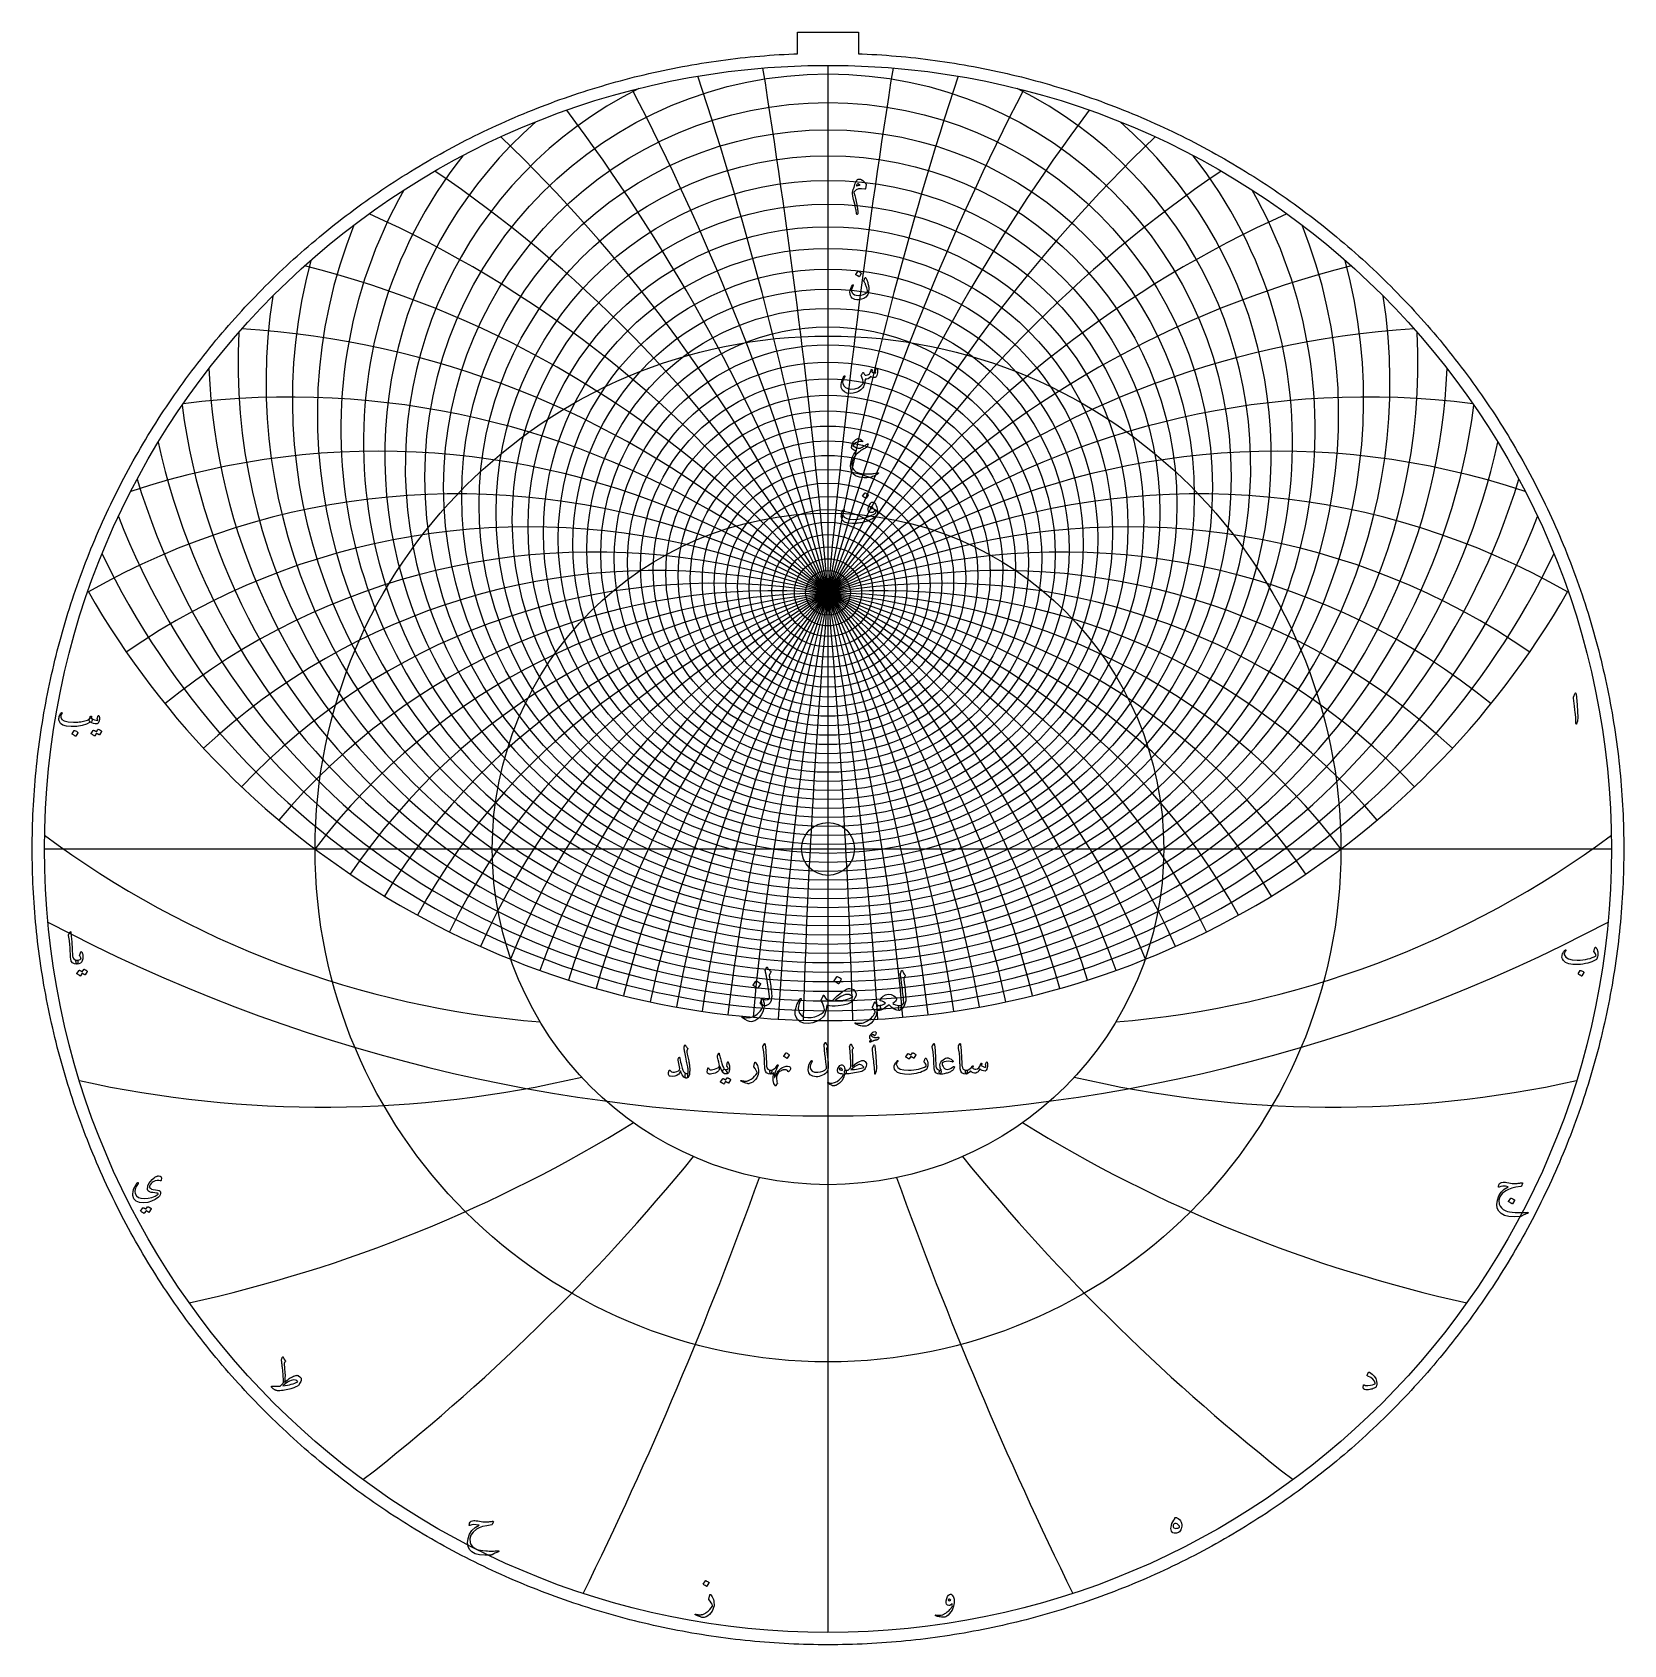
# Model space of a CAD drawing. Header units: millimetres. Extents: x -137 to 137, y -137 to 141.
import ezdxf

# ---------------------------------------------------------------- set-up
doc = ezdxf.new("R2010")
doc.units = ezdxf.units.MM
for name, color, linetype in [('CUT_INNER', 6, 'Continuous'), ('CUT_OUTER', 1, 'Continuous'), ('ENGRAVE', 7, 'Continuous'), ('ENGRAVE_FINE', 8, 'Continuous'), ('TEXT', 5, 'Continuous')]:
    doc.layers.add(name, color=color, linetype=linetype)

msp = doc.modelspace()

# ---------------------------------------------------------------- linework, layer by layer
at = {"layer": 'CUT_INNER'}
msp.add_circle((0, 0), 4.55, dxfattribs=at)
at = {"layer": 'CUT_OUTER'}
msp.add_lwpolyline([(137.0974, -0.8412), (137.0897, -1.6824), (137.0768, -2.5236), (137.0587, -3.3646), (137.0355, -4.2055), (137.0071, -5.0463), (136.9736, -5.8868), (136.9349, -6.7272), (136.891, -7.5673), (136.842, -8.4071), (136.7878, -9.2466), (136.7285, -10.0857), (136.6641, -10.9245), (136.5945, -11.7628), (136.5197, -12.6007), (136.4398, -13.4381), (136.3548, -14.2751), (136.2646, -15.1115), (136.1694, -15.9473), (136.0689, -16.7825), (135.9634, -17.6171), (135.8528, -18.451), (135.737, -19.2842), (135.6161, -20.1167), (135.4901, -20.9485), (135.359, -21.7795), (135.2228, -22.6096), (135.0816, -23.4389), (134.9352, -24.2673), (134.7838, -25.0948), (134.6272, -25.9213), (134.4657, -26.7469), (134.299, -27.5714), (134.1273, -28.395), (133.9506, -29.2174), (133.7688, -30.0388), (133.5819, -30.859), (133.3901, -31.6781), (133.1932, -32.4959), (132.9913, -33.3126), (132.7844, -34.128), (132.5725, -34.9421), (132.3556, -35.7549), (132.1337, -36.5663), (131.9068, -37.3764), (131.675, -38.185), (131.4382, -38.9923), (131.1965, -39.798), (130.9499, -40.6023), (130.6983, -41.405), (130.4417, -42.2062), (130.1803, -43.0058), (129.914, -43.8037), (129.6428, -44.6), (129.3667, -45.3947), (129.0857, -46.1876), (128.7999, -46.9788), (128.5092, -47.7682), (128.2137, -48.5558), (127.9133, -49.3416), (127.6082, -50.1255), (127.2982, -50.9076), (126.9834, -51.6877), (126.6639, -52.4659), (126.3396, -53.2421), (126.0105, -54.0163), (125.6767, -54.7885), (125.3382, -55.5586), (124.9949, -56.3266), (124.6469, -57.0925), (124.2943, -57.8562), (123.9369, -58.6178), (123.5749, -59.3772), (123.2083, -60.1343), (122.837, -60.8891), (122.4611, -61.6417), (122.0805, -62.392), (121.6954, -63.1399), (121.3057, -63.8854), (120.9114, -64.6285), (120.5126, -65.3692), (120.1092, -66.1074), (119.7013, -66.8431), (119.2889, -67.5763), (118.872, -68.307), (118.4507, -69.0351), (118.0249, -69.7606), (117.5946, -70.4835), (117.1599, -71.2037), (116.7208, -71.9212), (116.2773, -72.6361), (115.8294, -73.3482), (115.3772, -74.0575), (114.9206, -74.7641), (114.4597, -75.4678), (113.9945, -76.1687), (113.525, -76.8667), (113.0512, -77.5618), (112.5732, -78.254), (112.0909, -78.9433), (111.6044, -79.6296), (111.1137, -80.3129), (110.6188, -80.9932), (110.1198, -81.6704), (109.6166, -82.3445), (109.1092, -83.0156), (108.5978, -83.6835), (108.0823, -84.3483), (107.5627, -85.0098), (107.0391, -85.6682), (106.5114, -86.3234), (105.9797, -86.9753), (105.4441, -87.624), (104.9044, -88.2693), (104.3608, -88.9113), (103.8133, -89.55), (103.2619, -90.1853), (102.7066, -90.8172), (102.1474, -91.4457), (101.5844, -92.0707), (101.0176, -92.6923), (100.4469, -93.3104), (99.8725, -93.925), (99.2943, -94.536), (98.7123, -95.1435), (98.1267, -95.7474), (97.5374, -96.3477), (96.9443, -96.9443), (96.3477, -97.5374), (95.7474, -98.1267), (95.1435, -98.7123), (94.536, -99.2943), (93.925, -99.8725), (93.3104, -100.4469), (92.6923, -101.0176), (92.0707, -101.5844), (91.4457, -102.1474), (90.8172, -102.7066), (90.1853, -103.2619), (89.55, -103.8133), (88.9113, -104.3608), (88.2693, -104.9044), (87.624, -105.4441), (86.9753, -105.9797), (86.3234, -106.5114), (85.6682, -107.0391), (85.0098, -107.5627), (84.3483, -108.0823), (83.6835, -108.5978), (83.0156, -109.1092), (82.3445, -109.6166), (81.6704, -110.1198), (80.9932, -110.6188), (80.3129, -111.1137), (79.6296, -111.6044), (78.9433, -112.0909), (78.254, -112.5732), (77.5618, -113.0512), (76.8667, -113.525), (76.1687, -113.9945), (75.4678, -114.4597), (74.7641, -114.9206), (74.0575, -115.3772), (73.3482, -115.8294), (72.6361, -116.2773), (71.9212, -116.7208), (71.2037, -117.1599), (70.4835, -117.5946), (69.7606, -118.0249), (69.0351, -118.4507), (68.307, -118.872), (67.5763, -119.2889), (66.8431, -119.7013), (66.1074, -120.1092), (65.3692, -120.5126), (64.6285, -120.9114), (63.8854, -121.3057), (63.1399, -121.6954), (62.392, -122.0805), (61.6417, -122.4611), (60.8891, -122.837), (60.1343, -123.2083), (59.3772, -123.5749), (58.6178, -123.9369), (57.8562, -124.2943), (57.0925, -124.6469), (56.3266, -124.9949), (55.5586, -125.3382), (54.7885, -125.6767), (54.0163, -126.0105), (53.2421, -126.3396), (52.4659, -126.6639), (51.6877, -126.9834), (50.9076, -127.2982), (50.1255, -127.6082), (49.3416, -127.9133), (48.5558, -128.2137), (47.7682, -128.5092), (46.9788, -128.7999), (46.1876, -129.0857), (45.3947, -129.3667), (44.6, -129.6428), (43.8037, -129.914), (43.0058, -130.1803), (42.2062, -130.4417), (41.405, -130.6983), (40.6023, -130.9499), (39.798, -131.1965), (38.9923, -131.4382), (38.185, -131.675), (37.3764, -131.9068), (36.5663, -132.1337), (35.7549, -132.3556), (34.9421, -132.5725), (34.128, -132.7844), (33.3126, -132.9913), (32.4959, -133.1932), (31.6781, -133.3901), (30.859, -133.5819), (30.0388, -133.7688), (29.2174, -133.9506), (28.395, -134.1273), (27.5714, -134.299), (26.7469, -134.4657), (25.9213, -134.6272), (25.0948, -134.7838), (24.2673, -134.9352), (23.4389, -135.0816), (22.6096, -135.2228), (21.7795, -135.359), (20.9485, -135.4901), (20.1167, -135.6161), (19.2842, -135.737), (18.451, -135.8528), (17.6171, -135.9634), (16.7825, -136.0689), (15.9473, -136.1694), (15.1115, -136.2646), (14.2751, -136.3548), (13.4381, -136.4398), (12.6007, -136.5197), (11.7628, -136.5945), (10.9245, -136.6641), (10.0857, -136.7285), (9.2466, -136.7878), (8.4071, -136.842), (7.5673, -136.891), (6.7272, -136.9349), (5.8868, -136.9736), (5.0463, -137.0071), (4.2055, -137.0355), (3.3646, -137.0587), (2.5236, -137.0768), (1.6824, -137.0897), (0.8412, -137.0974), (0, -137.1), (-0.8412, -137.0974), (-1.6824, -137.0897), (-2.5236, -137.0768), (-3.3646, -137.0587), (-4.2055, -137.0355), (-5.0463, -137.0071), (-5.8868, -136.9736), (-6.7272, -136.9349), (-7.5673, -136.891), (-8.4071, -136.842), (-9.2466, -136.7878), (-10.0857, -136.7285), (-10.9245, -136.6641), (-11.7628, -136.5945), (-12.6007, -136.5197), (-13.4381, -136.4398), (-14.2751, -136.3548), (-15.1115, -136.2646), (-15.9473, -136.1694), (-16.7825, -136.0689), (-17.6171, -135.9634), (-18.451, -135.8528), (-19.2842, -135.737), (-20.1167, -135.6161), (-20.9485, -135.4901), (-21.7795, -135.359), (-22.6096, -135.2228), (-23.4389, -135.0816), (-24.2673, -134.9352), (-25.0948, -134.7838), (-25.9213, -134.6272), (-26.7469, -134.4657), (-27.5714, -134.299), (-28.395, -134.1273), (-29.2174, -133.9506), (-30.0388, -133.7688), (-30.859, -133.5819), (-31.6781, -133.3901), (-32.4959, -133.1932), (-33.3126, -132.9913), (-34.128, -132.7844), (-34.9421, -132.5725), (-35.7549, -132.3556), (-36.5663, -132.1337), (-37.3764, -131.9068), (-38.185, -131.675), (-38.9923, -131.4382), (-39.798, -131.1965), (-40.6023, -130.9499), (-41.405, -130.6983), (-42.2062, -130.4417), (-43.0058, -130.1803), (-43.8037, -129.914), (-44.6, -129.6428), (-45.3947, -129.3667), (-46.1876, -129.0857), (-46.9788, -128.7999), (-47.7682, -128.5092), (-48.5558, -128.2137), (-49.3416, -127.9133), (-50.1255, -127.6082), (-50.9076, -127.2982), (-51.6877, -126.9834), (-52.4659, -126.6639), (-53.2421, -126.3396), (-54.0163, -126.0105), (-54.7885, -125.6767), (-55.5586, -125.3382), (-56.3266, -124.9949), (-57.0925, -124.6469), (-57.8562, -124.2943), (-58.6178, -123.9369), (-59.3772, -123.5749), (-60.1343, -123.2083), (-60.8891, -122.837), (-61.6417, -122.4611), (-62.392, -122.0805), (-63.1399, -121.6954), (-63.8854, -121.3057), (-64.6285, -120.9114), (-65.3692, -120.5126), (-66.1074, -120.1092), (-66.8431, -119.7013), (-67.5763, -119.2889), (-68.307, -118.872), (-69.0351, -118.4507), (-69.7606, -118.0249), (-70.4835, -117.5946), (-71.2037, -117.1599), (-71.9212, -116.7208), (-72.6361, -116.2773), (-73.3482, -115.8294), (-74.0575, -115.3772), (-74.7641, -114.9206), (-75.4678, -114.4597), (-76.1687, -113.9945), (-76.8667, -113.525), (-77.5618, -113.0512), (-78.254, -112.5732), (-78.9433, -112.0909), (-79.6296, -111.6044), (-80.3129, -111.1137), (-80.9932, -110.6188), (-81.6704, -110.1198), (-82.3445, -109.6166), (-83.0156, -109.1092), (-83.6835, -108.5978), (-84.3483, -108.0823), (-85.0098, -107.5627), (-85.6682, -107.0391), (-86.3234, -106.5114), (-86.9753, -105.9797), (-87.624, -105.4441), (-88.2693, -104.9044), (-88.9113, -104.3608), (-89.55, -103.8133), (-90.1853, -103.2619), (-90.8172, -102.7066), (-91.4457, -102.1474), (-92.0707, -101.5844), (-92.6923, -101.0176), (-93.3104, -100.4469), (-93.925, -99.8725), (-94.536, -99.2943), (-95.1435, -98.7123), (-95.7474, -98.1267), (-96.3477, -97.5374), (-96.9443, -96.9443), (-97.5374, -96.3477), (-98.1267, -95.7474), (-98.7123, -95.1435), (-99.2943, -94.536), (-99.8725, -93.925), (-100.4469, -93.3104), (-101.0176, -92.6923), (-101.5844, -92.0707), (-102.1474, -91.4457), (-102.7066, -90.8172), (-103.2619, -90.1853), (-103.8133, -89.55), (-104.3608, -88.9113), (-104.9044, -88.2693), (-105.4441, -87.624), (-105.9797, -86.9753), (-106.5114, -86.3234), (-107.0391, -85.6682), (-107.5627, -85.0098), (-108.0823, -84.3483), (-108.5978, -83.6835), (-109.1092, -83.0156), (-109.6166, -82.3445), (-110.1198, -81.6704), (-110.6188, -80.9932), (-111.1137, -80.3129), (-111.6044, -79.6296), (-112.0909, -78.9433), (-112.5732, -78.254), (-113.0512, -77.5618), (-113.525, -76.8667), (-113.9945, -76.1687), (-114.4597, -75.4678), (-114.9206, -74.7641), (-115.3772, -74.0575), (-115.8294, -73.3482), (-116.2773, -72.6361), (-116.7208, -71.9212), (-117.1599, -71.2037), (-117.5946, -70.4835), (-118.0249, -69.7606), (-118.4507, -69.0351), (-118.872, -68.307), (-119.2889, -67.5763), (-119.7013, -66.8431), (-120.1092, -66.1074), (-120.5126, -65.3692), (-120.9114, -64.6285), (-121.3057, -63.8854), (-121.6954, -63.1399), (-122.0805, -62.392), (-122.4611, -61.6417), (-122.837, -60.8891), (-123.2083, -60.1343), (-123.5749, -59.3772), (-123.9369, -58.6178), (-124.2943, -57.8562), (-124.6469, -57.0925), (-124.9949, -56.3266), (-125.3382, -55.5586), (-125.6767, -54.7885), (-126.0105, -54.0163), (-126.3396, -53.2421), (-126.6639, -52.4659), (-126.9834, -51.6877), (-127.2982, -50.9076), (-127.6082, -50.1255), (-127.9133, -49.3416), (-128.2137, -48.5558), (-128.5092, -47.7682), (-128.7999, -46.9788), (-129.0857, -46.1876), (-129.3667, -45.3947), (-129.6428, -44.6), (-129.914, -43.8037), (-130.1803, -43.0058), (-130.4417, -42.2062), (-130.6983, -41.405), (-130.9499, -40.6023), (-131.1965, -39.798), (-131.4382, -38.9923), (-131.675, -38.185), (-131.9068, -37.3764), (-132.1337, -36.5663), (-132.3556, -35.7549), (-132.5725, -34.9421), (-132.7844, -34.128), (-132.9913, -33.3126), (-133.1932, -32.4959), (-133.3901, -31.6781), (-133.5819, -30.859), (-133.7688, -30.0388), (-133.9506, -29.2174), (-134.1273, -28.395), (-134.299, -27.5714), (-134.4657, -26.7469), (-134.6272, -25.9213), (-134.7838, -25.0948), (-134.9352, -24.2673), (-135.0816, -23.4389), (-135.2228, -22.6096), (-135.359, -21.7795), (-135.4901, -20.9485), (-135.6161, -20.1167), (-135.737, -19.2842), (-135.8528, -18.451), (-135.9634, -17.6171), (-136.0689, -16.7825), (-136.1694, -15.9473), (-136.2646, -15.1115), (-136.3548, -14.2751), (-136.4398, -13.4381), (-136.5197, -12.6007), (-136.5945, -11.7628), (-136.6641, -10.9245), (-136.7285, -10.0857), (-136.7878, -9.2466), (-136.842, -8.4071), (-136.891, -7.5673), (-136.9349, -6.7272), (-136.9736, -5.8868), (-137.0071, -5.0463), (-137.0355, -4.2055), (-137.0587, -3.3646), (-137.0768, -2.5236), (-137.0897, -1.6824), (-137.0974, -0.8412), (-137.1, 0), (-137.0974, 0.8412), (-137.0897, 1.6824), (-137.0768, 2.5236), (-137.0587, 3.3646), (-137.0355, 4.2055), (-137.0071, 5.0463), (-136.9736, 5.8868), (-136.9349, 6.7272), (-136.891, 7.5673), (-136.842, 8.4071), (-136.7878, 9.2466), (-136.7285, 10.0857), (-136.6641, 10.9245), (-136.5945, 11.7628), (-136.5197, 12.6007), (-136.4398, 13.4381), (-136.3548, 14.2751), (-136.2646, 15.1115), (-136.1694, 15.9473), (-136.0689, 16.7825), (-135.9634, 17.6171), (-135.8528, 18.451), (-135.737, 19.2842), (-135.6161, 20.1167), (-135.4901, 20.9485), (-135.359, 21.7795), (-135.2228, 22.6096), (-135.0816, 23.4389), (-134.9352, 24.2673), (-134.7838, 25.0948), (-134.6272, 25.9213), (-134.4657, 26.7469), (-134.299, 27.5714), (-134.1273, 28.395), (-133.9506, 29.2174), (-133.7688, 30.0388), (-133.5819, 30.859), (-133.3901, 31.6781), (-133.1932, 32.4959), (-132.9913, 33.3126), (-132.7844, 34.128), (-132.5725, 34.9421), (-132.3556, 35.7549), (-132.1337, 36.5663), (-131.9068, 37.3764), (-131.675, 38.185), (-131.4382, 38.9923), (-131.1965, 39.798), (-130.9499, 40.6023), (-130.6983, 41.405), (-130.4417, 42.2062), (-130.1803, 43.0058), (-129.914, 43.8037), (-129.6428, 44.6), (-129.3667, 45.3947), (-129.0857, 46.1876), (-128.7999, 46.9788), (-128.5092, 47.7682), (-128.2137, 48.5558), (-127.9133, 49.3416), (-127.6082, 50.1255), (-127.2982, 50.9076), (-126.9834, 51.6877), (-126.6639, 52.4659), (-126.3396, 53.2421), (-126.0105, 54.0163), (-125.6767, 54.7885), (-125.3382, 55.5586), (-124.9949, 56.3266), (-124.6469, 57.0925), (-124.2943, 57.8562), (-123.9369, 58.6178), (-123.5749, 59.3772), (-123.2083, 60.1343), (-122.837, 60.8891), (-122.4611, 61.6417), (-122.0805, 62.392), (-121.6954, 63.1399), (-121.3057, 63.8854), (-120.9114, 64.6285), (-120.5126, 65.3692), (-120.1092, 66.1074), (-119.7013, 66.8431), (-119.2889, 67.5763), (-118.872, 68.307), (-118.4507, 69.0351), (-118.0249, 69.7606), (-117.5946, 70.4835), (-117.1599, 71.2037), (-116.7208, 71.9212), (-116.2773, 72.6361), (-115.8294, 73.3482), (-115.3772, 74.0575), (-114.9206, 74.7641), (-114.4597, 75.4678), (-113.9945, 76.1687), (-113.525, 76.8667), (-113.0512, 77.5618), (-112.5732, 78.254), (-112.0909, 78.9433), (-111.6044, 79.6296), (-111.1137, 80.3129), (-110.6188, 80.9932), (-110.1198, 81.6704), (-109.6166, 82.3445), (-109.1092, 83.0156), (-108.5978, 83.6835), (-108.0823, 84.3483), (-107.5627, 85.0098), (-107.0391, 85.6682), (-106.5114, 86.3234), (-105.9797, 86.9753), (-105.4441, 87.624), (-104.9044, 88.2693), (-104.3608, 88.9113), (-103.8133, 89.55), (-103.2619, 90.1853), (-102.7066, 90.8172), (-102.1474, 91.4457), (-101.5844, 92.0707), (-101.0176, 92.6923), (-100.4469, 93.3104), (-99.8725, 93.925), (-99.2943, 94.536), (-98.7123, 95.1435), (-98.1267, 95.7474), (-97.5374, 96.3477), (-96.9443, 96.9443), (-96.3477, 97.5374), (-95.7474, 98.1267), (-95.1435, 98.7123), (-94.536, 99.2943), (-93.925, 99.8725), (-93.3104, 100.4469), (-92.6923, 101.0176), (-92.0707, 101.5844), (-91.4457, 102.1474), (-90.8172, 102.7066), (-90.1853, 103.2619), (-89.55, 103.8133), (-88.9113, 104.3608), (-88.2693, 104.9044), (-87.624, 105.4441), (-86.9753, 105.9797), (-86.3234, 106.5114), (-85.6682, 107.0391), (-85.0098, 107.5627), (-84.3483, 108.0823), (-83.6835, 108.5978), (-83.0156, 109.1092), (-82.3445, 109.6166), (-81.6704, 110.1198), (-80.9932, 110.6188), (-80.3129, 111.1137), (-79.6296, 111.6044), (-78.9433, 112.0909), (-78.254, 112.5732), (-77.5618, 113.0512), (-76.8667, 113.525), (-76.1687, 113.9945), (-75.4678, 114.4597), (-74.7641, 114.9206), (-74.0575, 115.3772), (-73.3482, 115.8294), (-72.6361, 116.2773), (-71.9212, 116.7208), (-71.2037, 117.1599), (-70.4835, 117.5946), (-69.7606, 118.0249), (-69.0351, 118.4507), (-68.307, 118.872), (-67.5763, 119.2889), (-66.8431, 119.7013), (-66.1074, 120.1092), (-65.3692, 120.5126), (-64.6285, 120.9114), (-63.8854, 121.3057), (-63.1399, 121.6954), (-62.392, 122.0805), (-61.6417, 122.4611), (-60.8891, 122.837), (-60.1343, 123.2083), (-59.3772, 123.5749), (-58.6178, 123.9369), (-57.8562, 124.2943), (-57.0925, 124.6469), (-56.3266, 124.9949), (-55.5586, 125.3382), (-54.7885, 125.6767), (-54.0163, 126.0105), (-53.2421, 126.3396), (-52.4659, 126.6639), (-51.6877, 126.9834), (-50.9076, 127.2982), (-50.1255, 127.6082), (-49.3416, 127.9133), (-48.5558, 128.2137), (-47.7682, 128.5092), (-46.9788, 128.7999), (-46.1876, 129.0857), (-45.3947, 129.3667), (-44.6, 129.6428), (-43.8037, 129.914), (-43.0058, 130.1803), (-42.2062, 130.4417), (-41.405, 130.6983), (-40.6023, 130.9499), (-39.798, 131.1965), (-38.9923, 131.4382), (-38.185, 131.675), (-37.3764, 131.9068), (-36.5663, 132.1337), (-35.7549, 132.3556), (-34.9421, 132.5725), (-34.128, 132.7844), (-33.3126, 132.9913), (-32.4959, 133.1932), (-31.6781, 133.3901), (-30.859, 133.5819), (-30.0388, 133.7688), (-29.2174, 133.9506), (-28.395, 134.1273), (-27.5714, 134.299), (-26.7469, 134.4657), (-25.9213, 134.6272), (-25.0948, 134.7838), (-24.2673, 134.9352), (-23.4389, 135.0816), (-22.6096, 135.2228), (-21.7795, 135.359), (-20.9485, 135.4901), (-20.1167, 135.6161), (-19.2842, 135.737), (-18.451, 135.8528), (-17.6171, 135.9634), (-16.7825, 136.0689), (-15.9473, 136.1694), (-15.1115, 136.2646), (-14.2751, 136.3548), (-13.4381, 136.4398), (-12.6007, 136.5197), (-11.7628, 136.5945), (-10.9245, 136.6641), (-10.0857, 136.7285), (-9.2466, 136.7878), (-8.4071, 136.842), (-7.5673, 136.891), (-6.7272, 136.9349), (-5.8868, 136.9736), (-5.25, 136.999), (-5.25, 140.7), (5.25, 140.7), (5.25, 136.999), (5.8868, 136.9736), (6.7272, 136.9349), (7.5673, 136.891), (8.4071, 136.842), (9.2466, 136.7878), (10.0857, 136.7285), (10.9245, 136.6641), (11.7628, 136.5945), (12.6007, 136.5197), (13.4381, 136.4398), (14.2751, 136.3548), (15.1115, 136.2646), (15.9473, 136.1694), (16.7825, 136.0689), (17.6171, 135.9634), (18.451, 135.8528), (19.2842, 135.737), (20.1167, 135.6161), (20.9485, 135.4901), (21.7795, 135.359), (22.6096, 135.2228), (23.4389, 135.0816), (24.2673, 134.9352), (25.0948, 134.7838), (25.9213, 134.6272), (26.7469, 134.4657), (27.5714, 134.299), (28.395, 134.1273), (29.2174, 133.9506), (30.0388, 133.7688), (30.859, 133.5819), (31.6781, 133.3901), (32.4959, 133.1932), (33.3126, 132.9913), (34.128, 132.7844), (34.9421, 132.5725), (35.7549, 132.3556), (36.5663, 132.1337), (37.3764, 131.9068), (38.185, 131.675), (38.9923, 131.4382), (39.798, 131.1965), (40.6023, 130.9499), (41.405, 130.6983), (42.2062, 130.4417), (43.0058, 130.1803), (43.8037, 129.914), (44.6, 129.6428), (45.3947, 129.3667), (46.1876, 129.0857), (46.9788, 128.7999), (47.7682, 128.5092), (48.5558, 128.2137), (49.3416, 127.9133), (50.1255, 127.6082), (50.9076, 127.2982), (51.6877, 126.9834), (52.4659, 126.6639), (53.2421, 126.3396), (54.0163, 126.0105), (54.7885, 125.6767), (55.5586, 125.3382), (56.3266, 124.9949), (57.0925, 124.6469), (57.8562, 124.2943), (58.6178, 123.9369), (59.3772, 123.5749), (60.1343, 123.2083), (60.8891, 122.837), (61.6417, 122.4611), (62.392, 122.0805), (63.1399, 121.6954), (63.8854, 121.3057), (64.6285, 120.9114), (65.3692, 120.5126), (66.1074, 120.1092), (66.8431, 119.7013), (67.5763, 119.2889), (68.307, 118.872), (69.0351, 118.4507), (69.7606, 118.0249), (70.4835, 117.5946), (71.2037, 117.1599), (71.9212, 116.7208), (72.6361, 116.2773), (73.3482, 115.8294), (74.0575, 115.3772), (74.7641, 114.9206), (75.4678, 114.4597), (76.1687, 113.9945), (76.8667, 113.525), (77.5618, 113.0512), (78.254, 112.5732), (78.9433, 112.0909), (79.6296, 111.6044), (80.3129, 111.1137), (80.9932, 110.6188), (81.6704, 110.1198), (82.3445, 109.6166), (83.0156, 109.1092), (83.6835, 108.5978), (84.3483, 108.0823), (85.0098, 107.5627), (85.6682, 107.0391), (86.3234, 106.5114), (86.9753, 105.9797), (87.624, 105.4441), (88.2693, 104.9044), (88.9113, 104.3608), (89.55, 103.8133), (90.1853, 103.2619), (90.8172, 102.7066), (91.4457, 102.1474), (92.0707, 101.5844), (92.6923, 101.0176), (93.3104, 100.4469), (93.925, 99.8725), (94.536, 99.2943), (95.1435, 98.7123), (95.7474, 98.1267), (96.3477, 97.5374), (96.9443, 96.9443), (97.5374, 96.3477), (98.1267, 95.7474), (98.7123, 95.1435), (99.2943, 94.536), (99.8725, 93.925), (100.4469, 93.3104), (101.0176, 92.6923), (101.5844, 92.0707), (102.1474, 91.4457), (102.7066, 90.8172), (103.2619, 90.1853), (103.8133, 89.55), (104.3608, 88.9113), (104.9044, 88.2693), (105.4441, 87.624), (105.9797, 86.9753), (106.5114, 86.3234), (107.0391, 85.6682), (107.5627, 85.0098), (108.0823, 84.3483), (108.5978, 83.6835), (109.1092, 83.0156), (109.6166, 82.3445), (110.1198, 81.6704), (110.6188, 80.9932), (111.1137, 80.3129), (111.6044, 79.6296), (112.0909, 78.9433), (112.5732, 78.254), (113.0512, 77.5618), (113.525, 76.8667), (113.9945, 76.1687), (114.4597, 75.4678), (114.9206, 74.7641), (115.3772, 74.0575), (115.8294, 73.3482), (116.2773, 72.6361), (116.7208, 71.9212), (117.1599, 71.2037), (117.5946, 70.4835), (118.0249, 69.7606), (118.4507, 69.0351), (118.872, 68.307), (119.2889, 67.5763), (119.7013, 66.8431), (120.1092, 66.1074), (120.5126, 65.3692), (120.9114, 64.6285), (121.3057, 63.8854), (121.6954, 63.1399), (122.0805, 62.392), (122.4611, 61.6417), (122.837, 60.8891), (123.2083, 60.1343), (123.5749, 59.3772), (123.9369, 58.6178), (124.2943, 57.8562), (124.6469, 57.0925), (124.9949, 56.3266), (125.3382, 55.5586), (125.6767, 54.7885), (126.0105, 54.0163), (126.3396, 53.2421), (126.6639, 52.4659), (126.9834, 51.6877), (127.2982, 50.9076), (127.6082, 50.1255), (127.9133, 49.3416), (128.2137, 48.5558), (128.5092, 47.7682), (128.7999, 46.9788), (129.0857, 46.1876), (129.3667, 45.3947), (129.6428, 44.6), (129.914, 43.8037), (130.1803, 43.0058), (130.4417, 42.2062), (130.6983, 41.405), (130.9499, 40.6023), (131.1965, 39.798), (131.4382, 38.9923), (131.675, 38.185), (131.9068, 37.3764), (132.1337, 36.5663), (132.3556, 35.7549), (132.5725, 34.9421), (132.7844, 34.128), (132.9913, 33.3126), (133.1932, 32.4959), (133.3901, 31.6781), (133.5819, 30.859), (133.7688, 30.0388), (133.9506, 29.2174), (134.1273, 28.395), (134.299, 27.5714), (134.4657, 26.7469), (134.6272, 25.9213), (134.7838, 25.0948), (134.9352, 24.2673), (135.0816, 23.4389), (135.2228, 22.6096), (135.359, 21.7795), (135.4901, 20.9485), (135.6161, 20.1167), (135.737, 19.2842), (135.8528, 18.451), (135.9634, 17.6171), (136.0689, 16.7825), (136.1694, 15.9473), (136.2646, 15.1115), (136.3548, 14.2751), (136.4398, 13.4381), (136.5197, 12.6007), (136.5945, 11.7628), (136.6641, 10.9245), (136.7285, 10.0857), (136.7878, 9.2466), (136.842, 8.4071), (136.891, 7.5673), (136.9349, 6.7272), (136.9736, 5.8868), (137.0071, 5.0463), (137.0355, 4.2055), (137.0587, 3.3646), (137.0768, 2.5236), (137.0897, 1.6824), (137.0974, 0.8412), (137.1, 0)], close=True, dxfattribs=at)
at = {"layer": 'ENGRAVE'}
for points in [[(0, -135), (0, 135)], [(-135, 0), (135, 0)], [(0, -135), (0, -57.8458)]]:
    msp.add_lwpolyline(points, dxfattribs=at)
for centre, radius in [((0, 0), 135), ((0, 64.0535), 69.4584), ((0, 56.7049), 54.3909), ((0, 51.5953), 41.5268), ((0, 0), 88.3696), ((0, 48.0809), 30.1019), ((0, 45.7832), 19.6069), ((0, 0), 57.8458), ((0, 44.4813), 9.6716), ((0, 44.0594), 1.8)]:
    msp.add_circle(centre, radius, dxfattribs=at)
for centre, radius, start, end in [((0, 74.7748), 87.9817, 158.168905, 21.831095), ((0, 91.0102), 112.2259, 187.460951, 352.539049), ((0, 117.2704), 146.8384, 209.748792, 330.251208), ((0, -66.5912), 110.6507, 37, 143), ((0, -66.5912), 110.6507, 37, 143), ((-36.213, 135.1489), 165.4865, 233.35727, 265.366575), ((36.213, 135.1489), 165.4865, 274.633425, 306.64273), ((-87.0376, 150.7535), 195.2212, 257.597981, 283.205425), ((87.0376, 150.7535), 195.2212, 256.794575, 282.402019), ((-163.5215, 163.5215), 247.5636, 282.474608, 301.680191), ((163.5215, 163.5215), 247.5636, 238.319809, 257.525392), ((-299.6268, 172.9896), 357.0866, 307.932287, 320.736009), ((299.6268, 172.9896), 357.0866, 219.263991, 232.067713), ((-667.3379, 178.8126), 696.5077, 333.8416194, 340.2434803), ((667.3379, 178.8126), 696.5077, 199.7565197, 206.1583806)]:
    msp.add_arc(centre, radius, start, end, dxfattribs=at)
at = {"layer": 'ENGRAVE_FINE'}
for centre, radius in [((0, 62.3601), 66.2184), ((0, 60.7878), 63.1018), ((0, 59.3267), 60.0979), ((0, 57.9683), 57.1971), ((0, 55.5296), 51.6713), ((0, 54.4362), 49.0313), ((0, 53.4192), 46.4644), ((0, 52.4737), 43.9647), ((0, 50.7798), 39.1457), ((0, 50.0237), 36.8168), ((0, 49.3238), 34.5358), ((0, 48.6771), 32.2987), ((0, 47.5329), 27.9418), ((0, 47.031), 25.8153), ((0, 46.5731), 23.7192), ((0, 46.1577), 21.6507), ((0, 45.4481), 17.5853), ((0, 45.1514), 15.5833), ((0, 44.8919), 13.5986), ((0, 44.6688), 11.6288), ((0, 44.3288), 7.7249), ((0, 44.2106), 5.7865), ((0, 44.1265), 3.8542), ((0, 44.0762), 1.9261)]:
    msp.add_circle(centre, radius, dxfattribs=at)
for centre, radius, start, end in [((-1264.7432, -66.5912), 1269.5743, 1.67392, 9.1151896), ((-1264.7432, -66.5912), 1269.5743, 1.67392, 9.1151896), ((1264.7432, -66.5912), 1269.5743, 170.8848104, 178.32608), ((1264.7432, -66.5912), 1269.5743, 170.8848104, 178.32608), ((0, 65.8788), 72.8336, 116.605389, 63.394611), ((-412.954, -66.5912), 427.5214, 5.044532, 27.486699), ((-412.954, -66.5912), 427.5214, 5.044532, 27.486699), ((-627.5312, -66.5912), 637.2119, 3.3535151, 18.2655155), ((-627.5312, -66.5912), 637.2119, 3.3535151, 18.2655155), ((412.954, -66.5912), 427.5214, 152.513301, 174.955468), ((412.954, -66.5912), 427.5214, 152.513301, 174.955468), ((627.5312, -66.5912), 637.2119, 161.7344845, 176.6464849), ((627.5312, -66.5912), 637.2119, 161.7344845, 176.6464849), ((0, 67.8485), 76.3575, 131.242207, 48.757793), ((-304.0103, -66.5912), 323.521, 6.752866, 36.81557), ((-304.0103, -66.5912), 323.521, 6.752866, 36.81557), ((304.0103, -66.5912), 323.521, 143.18443, 173.247134), ((304.0103, -66.5912), 323.521, 143.18443, 173.247134), ((-237.2912, -66.5912), 261.8218, 8.484633, 46.290461), ((-237.2912, -66.5912), 261.8218, 8.484633, 46.290461), ((237.2912, -66.5912), 261.8218, 133.709539, 171.515367), ((237.2912, -66.5912), 261.8218, 133.709539, 171.515367), ((0, 69.9767), 80.0451, 141.843716, 38.156284), ((-191.6526, -66.5912), 221.3014, 10.24626, 55.951318), ((-191.6526, -66.5912), 221.3014, 10.24626, 55.951318), ((191.6526, -66.5912), 221.3014, 124.048682, 169.75374), ((191.6526, -66.5912), 221.3014, 124.048682, 169.75374), ((0, 72.2793), 83.9134, 150.576215, 29.423785), ((-158.0256, -66.5912), 192.9136, 12.04457, 65.839322), ((-158.0256, -66.5912), 192.9136, 12.04457, 65.839322), ((158.0256, -66.5912), 192.9136, 114.160678, 167.95543), ((158.0256, -66.5912), 192.9136, 114.160678, 167.95543), ((0, 77.4842), 92.2722, 164.9746, 15.0254), ((-131.8684, -66.5912), 172.1419, 13.886891, 75.995644), ((-131.8684, -66.5912), 172.1419, 13.886891, 75.995644), ((131.8684, -66.5912), 172.1419, 104.004356, 166.113109), ((131.8684, -66.5912), 172.1419, 104.004356, 166.113109), ((0, 80.4318), 96.8101, 171.196129, 8.803871), ((0, 83.6458), 101.6248, 176.962854, 3.037146), ((-110.6507, -66.5912), 156.4837, 15.781163, 86.458709), ((-110.6507, -66.5912), 156.4837, 15.781163, 86.458709), ((110.6507, -66.5912), 156.4837, 93.541291, 164.218837), ((110.6507, -66.5912), 156.4837, 93.541291, 164.218837), ((0, 87.1591), 106.7502, 182.363249, 357.636751), ((-92.847, -66.5912), 144.4442, 17.736077, 97.259064), ((-92.847, -66.5912), 144.4442, 17.736077, 97.259064), ((92.847, -66.5912), 144.4442, 82.740936, 162.263923), ((92.847, -66.5912), 144.4442, 82.740936, 162.263923), ((0, 95.2445), 118.0985, 192.303494, 347.696506), ((-77.4784, -66.5912), 135.0796, 19.761227, 108.410543), ((-77.4784, -66.5912), 135.0796, 19.761227, 108.410543), ((77.4784, -66.5912), 135.0796, 71.589457, 160.238773), ((77.4784, -66.5912), 135.0796, 71.589457, 160.238773), ((-63.8842, -66.5912), 127.7684, 21.867289, 119.81232), ((-63.8842, -66.5912), 127.7684, 21.867289, 119.81232), ((0, 99.9161), 124.4231, 196.927448, 343.072552), ((63.8842, -66.5912), 127.7684, 60.18768, 158.132711), ((63.8842, -66.5912), 127.7684, 60.18768, 158.132711), ((0, 105.0894), 131.2657, 201.361616, 338.638384), ((-51.5973, -66.5912), 122.0895, 24.066231, 124.582241), ((-51.5973, -66.5912), 122.0895, 24.066231, 124.582241), ((51.5973, -66.5912), 122.0895, 55.417759, 155.933769), ((51.5973, -66.5912), 122.0895, 55.417759, 155.933769), ((0, 110.8426), 138.7054, 205.629116, 334.370884), ((-40.2736, -66.5912), 117.752, 26.371572, 128.918241), ((-40.2736, -66.5912), 117.752, 26.371572, 128.918241), ((40.2736, -66.5912), 117.752, 51.081759, 153.628428), ((40.2736, -66.5912), 117.752, 51.081759, 153.628428), ((-29.6488, -66.5912), 114.554, 28.798673, 132.880483), ((-29.6488, -66.5912), 114.554, 28.798673, 132.880483), ((29.6488, -66.5912), 114.554, 47.119517, 151.201327), ((29.6488, -66.5912), 114.554, 47.119517, 151.201327), ((-19.5107, -66.5912), 112.3577, 31.365109, 136.520205), ((-19.5107, -66.5912), 112.3577, 31.365109, 136.520205), ((-9.6807, -66.5912), 111.0734, 34.091092, 139.881), ((-9.6807, -66.5912), 111.0734, 34.091092, 139.881), ((9.6807, -66.5912), 111.0734, 40.119, 145.908908), ((9.6807, -66.5912), 111.0734, 40.119, 145.908908), ((19.5107, -66.5912), 112.3577, 43.479795, 148.634891), ((19.5107, -66.5912), 112.3577, 43.479795, 148.634891), ((0, 241.0367), 287.039, 242.077896, 297.922104)]:
    msp.add_arc(centre, radius, start, end, dxfattribs=at)
at = {"layer": 'TEXT'}
for points in [[(4.5145, 113.9603), (4.5342, 114.0762), (4.5572, 114.1916), (4.5832, 114.3066), (4.6125, 114.4212), (4.6458, 114.5344), (4.6842, 114.6453), (4.7275, 114.7539), (4.7758, 114.8603), (4.8829, 115.0531), (4.9935, 115.2032), (5.1079, 115.3107), (5.2258, 115.3756), (5.4054, 115.4069), (5.6032, 115.3702), (5.8192, 115.2654), (6.0532, 115.0925), (6.1176, 115.0372), (6.1802, 114.98), (6.241, 114.9211), (6.3, 114.8603), (6.3576, 114.7977), (6.4143, 114.7333), (6.4701, 114.667), (6.525, 114.599), (6.5531, 114.5595), (6.5722, 114.521), (6.5822, 114.4833), (6.5831, 114.4466), (6.5586, 114.2985), (6.5359, 114.1662), (6.515, 114.0499), (6.496, 113.9494), (6.4792, 113.8662), (6.4651, 113.8015), (6.4538, 113.7555), (6.4452, 113.728), (6.4238, 113.6945), (6.3962, 113.6736), (6.3621, 113.6654), (6.3218, 113.67), (5.7597, 113.7489), (5.2712, 113.7026), (4.8561, 113.5312), (4.5145, 113.2345), (4.4905, 113.1982), (4.4764, 113.1619), (4.4723, 113.1256), (4.4782, 113.0893), (4.6061, 112.6003), (4.7286, 112.0913), (4.8457, 111.5624), (4.9573, 111.0135), (5.0834, 110.275), (5.1351, 109.7434), (5.1124, 109.4186), (5.0153, 109.3006), (4.9759, 109.3097), (4.9446, 109.3442), (4.9214, 109.404), (4.9065, 109.4893), (4.8888, 109.6671), (4.8647, 109.8522), (4.8343, 110.0446), (4.7976, 110.2442), (4.7554, 110.4506), (4.7087, 110.6633), (4.6574, 110.8824), (4.6016, 111.1079), (4.4152, 111.8641), (4.2913, 112.4633), (4.2301, 112.9056), (4.2315, 113.1909), (4.2521, 113.3236), (4.2777, 113.4459), (4.3083, 113.5577), (4.344, 113.6591), (4.3832, 113.75), (4.4247, 113.8306), (4.4685, 113.9006), (4.5145, 113.9603)], [(4.8919, 114.2288), (4.9591, 114.2567), (5.0298, 114.2824), (5.1042, 114.3057), (5.1823, 114.3268), (5.2635, 114.3456), (5.3474, 114.3622), (5.434, 114.3765), (5.5234, 114.3885), (5.3977, 114.4842), (5.2893, 114.5464), (5.1981, 114.575), (5.1242, 114.57), (5.0362, 114.5269), (4.9681, 114.4557), (4.9201, 114.3563), (4.8919, 114.2288)], [(6.5032, 98.4108), (6.564, 98.2883), (6.623, 98.1604), (6.6801, 98.027), (6.7355, 97.8882), (6.7881, 97.7431), (6.8371, 97.5906), (6.8825, 97.431), (6.9242, 97.264), (6.96, 97.0978), (6.9877, 96.9329), (7.0072, 96.7693), (7.0185, 96.6072), (7.0217, 96.4459), (7.0167, 96.2851), (7.0036, 96.1247), (6.9823, 95.9648), (6.9469, 95.797), (6.8988, 95.6419), (6.838, 95.4994), (6.7645, 95.3697), (6.5146, 95.0744), (6.1857, 94.8489), (5.7779, 94.6933), (5.2911, 94.6076), (4.9391, 94.599), (4.6306, 94.6457), (4.3657, 94.7478), (4.1444, 94.9052), (3.9779, 95.1075), (3.8631, 95.3443), (3.8001, 95.6155), (3.7887, 95.9213), (3.83, 96.2452), (3.9175, 96.5564), (4.0514, 96.8549), (4.2315, 97.1406), (4.26, 97.1733), (4.2877, 97.1915), (4.3145, 97.1951), (4.3403, 97.1842), (4.3644, 97.1615), (4.3712, 97.1298), (4.3607, 97.0889), (4.3331, 97.039), (4.1534, 96.6793), (4.0645, 96.355), (4.0663, 96.066), (4.1589, 95.8124), (4.3281, 95.6092), (4.5671, 95.464), (4.8761, 95.3769), (5.2548, 95.3479), (5.7126, 95.3928), (6.1204, 95.513), (6.4783, 95.7085), (6.7863, 95.9794), (6.7926, 95.9889), (6.7972, 96.0029), (6.7999, 96.0215), (6.8008, 96.0447), (6.7904, 96.2266), (6.7518, 96.4384), (6.6851, 96.6802), (6.5903, 96.9519), (6.5368, 97.0887), (6.4851, 97.2159), (6.4352, 97.3337), (6.3871, 97.4419), (6.3404, 97.5401), (6.2946, 97.6278), (6.2496, 97.7052), (6.2056, 97.7721), (6.1848, 97.807), (6.173, 97.8392), (6.1703, 97.8687), (6.1766, 97.8955), (6.3944, 98.4326), (6.4148, 98.4639), (6.4397, 98.4707), (6.4692, 98.453), (6.5032, 98.4108)], [(5.1605, 99.4995), (5.1696, 99.5086), (5.1823, 99.514), (5.1986, 99.5158), (5.2185, 99.514), (5.3596, 99.4569), (5.4925, 99.387), (5.6173, 99.3045), (5.7339, 99.2092), (5.7452, 99.1947), (5.7502, 99.1802), (5.7488, 99.1656), (5.7411, 99.1511), (5.4, 98.5995), (5.3873, 98.5864), (5.371, 98.5832), (5.351, 98.59), (5.3274, 98.6068), (5.307, 98.6213), (5.2748, 98.6431), (5.2308, 98.6721), (5.175, 98.7084), (5.1065, 98.7519), (5.0244, 98.8027), (4.9287, 98.8608), (4.8194, 98.9261), (4.8048, 98.937), (4.7976, 98.9479), (4.7976, 98.9588), (4.8048, 98.9697)], [(8.2815, 82.7675), (8.2942, 82.7992), (8.3105, 82.8219), (8.3304, 82.8355), (8.354, 82.84), (8.3844, 82.8364), (8.4103, 82.8255), (8.4316, 82.8074), (8.4484, 82.782), (8.4897, 82.6913), (8.5192, 82.5788), (8.5368, 82.4445), (8.5427, 82.2884), (8.5269, 82.0335), (8.4792, 81.7913), (8.3998, 81.5617), (8.2887, 81.3449), (8.2506, 81.2927), (8.2089, 81.2523), (8.1635, 81.2238), (8.1145, 81.207), (7.9371, 81.1956), (7.7462, 81.2269), (7.5416, 81.3009), (7.3234, 81.4175), (7.1397, 81.1657), (6.9224, 80.9983), (6.6715, 80.9153), (6.3871, 80.9167), (6.3778, 80.7636), (6.3644, 80.6164), (6.347, 80.4751), (6.3254, 80.3396), (6.2998, 80.2092), (6.2701, 80.0829), (6.2363, 79.9606), (6.1984, 79.8425), (6.1104, 79.6293), (5.9915, 79.4324), (5.8418, 79.2518), (5.6613, 79.0876), (5.239, 78.8064), (4.7921, 78.6086), (4.3208, 78.4943), (3.825, 78.4634), (3.2666, 78.5392), (2.8252, 78.7374), (2.5009, 79.0581), (2.2935, 79.5013), (2.2654, 79.661), (2.2609, 79.8497), (2.2799, 80.0675), (2.3226, 80.3142), (2.3911, 80.5846), (2.4877, 80.8659), (2.6124, 81.158), (2.7653, 81.461), (2.7776, 81.4801), (2.7925, 81.4937), (2.8102, 81.5018), (2.8306, 81.5046), (2.8511, 81.5028), (2.8688, 81.4973), (2.8837, 81.4882), (2.896, 81.4755), (2.9041, 81.4569), (2.9069, 81.4374), (2.9041, 81.417), (2.896, 81.3957), (2.7018, 80.9924), (2.5766, 80.6608), (2.5204, 80.4009), (2.5331, 80.2126), (2.7163, 79.7976), (3.0048, 79.4959), (3.3986, 79.3076), (3.8976, 79.2328), (4.5953, 79.2772), (5.1859, 79.4542), (5.6695, 79.7635), (6.046, 80.2054), (6.0446, 80.4966), (5.997, 80.8042), (5.9031, 81.1281), (5.7629, 81.4683), (5.7452, 81.5028), (5.7357, 81.5336), (5.7343, 81.5608), (5.7411, 81.5844), (5.7801, 81.6654), (5.8173, 81.7414), (5.8527, 81.8124), (5.8863, 81.8784), (5.918, 81.9385), (5.948, 81.9918), (5.9761, 82.0383), (6.0024, 82.078), (6.0174, 82.0947), (6.0333, 82.1015), (6.0501, 82.0984), (6.0677, 82.0852), (6.0768, 82.0752), (6.0895, 82.0598), (6.1058, 82.0389), (6.1258, 82.0126), (6.1485, 81.9809), (6.173, 81.9437), (6.1993, 81.901), (6.2274, 81.853), (6.2846, 81.7604), (6.3327, 81.6933), (6.3717, 81.6515), (6.4016, 81.6352), (6.5903, 81.6193), (6.779, 81.6515), (6.9677, 81.7318), (7.1565, 81.8602), (7.2249, 81.9455), (7.2925, 82.0852), (7.3592, 82.2794), (7.425, 82.528), (7.4314, 82.5515), (7.4431, 82.5715), (7.4604, 82.5878), (7.4831, 82.6005), (7.5044, 82.6087), (7.5248, 82.6114), (7.5443, 82.6087), (7.5629, 82.6005), (7.5906, 82.5552), (7.601, 82.4699), (7.5942, 82.3447), (7.5702, 82.1796), (7.7167, 82.0897), (7.8732, 82.0308), (8.0397, 82.0027), (8.2161, 82.0054), (8.2139, 82.0584), (8.2071, 82.1015), (8.1957, 82.1347), (8.1798, 82.1578), (8.1617, 82.1796), (8.1508, 82.2013), (8.1472, 82.2231), (8.1508, 82.2449)], [(5.0153, 70.6715), (5.1292, 70.7023), (5.253, 70.7005), (5.3868, 70.6661), (5.5306, 70.5989), (5.6039, 70.5551), (5.6713, 70.5109), (5.7327, 70.4662), (5.7883, 70.4211), (5.838, 70.376), (5.8818, 70.3313), (5.9196, 70.287), (5.9516, 70.2433), (5.9729, 70.2006), (5.9643, 70.1743), (5.9258, 70.1643), (5.8573, 70.1707), (5.4231, 70.1997), (5.0208, 70.1054), (4.6502, 69.8876), (4.3113, 69.5465), (4.3018, 69.5243), (4.3022, 69.5011), (4.3127, 69.4771), (4.3331, 69.4521), (4.598, 69.2534), (4.8847, 69.1219), (5.1931, 69.0575), (5.5234, 69.0602), (5.5828, 69.072), (5.6595, 69.1001), (5.7534, 69.1446), (5.8645, 69.2054), (6.0668, 69.3288), (6.2456, 69.4376), (6.4007, 69.532), (6.5323, 69.6118), (6.6402, 69.6771), (6.7246, 69.7279), (6.7854, 69.7642), (6.8226, 69.786), (6.8757, 69.8028), (6.9042, 69.7878), (6.9083, 69.7411), (6.8879, 69.6626), (6.8094, 69.4567), (6.7409, 69.3033), (6.6824, 69.2026), (6.6339, 69.1546), (6.4844, 69.0836), (6.3263, 69.0012), (6.1596, 68.9076), (5.9843, 68.8025), (5.8003, 68.6862), (5.6078, 68.5585), (5.4066, 68.4195), (5.1968, 68.2691), (4.7758, 67.8957), (4.4565, 67.458), (4.2387, 66.9558), (4.1226, 66.3892), (4.1171, 66.0808), (4.1661, 65.7941), (4.2696, 65.5292), (4.4274, 65.286), (4.8216, 64.9603), (5.4018, 64.738), (6.168, 64.6192), (7.1202, 64.6038), (7.2674, 64.6128), (7.4259, 64.6255), (7.5958, 64.6419), (7.777, 64.6618), (7.9691, 64.6859), (8.1717, 64.7144), (8.3847, 64.7476), (8.6081, 64.7852), (8.6466, 64.7893), (8.6752, 64.787), (8.6938, 64.7784), (8.7024, 64.7634), (8.6666, 64.6899), (8.5228, 64.5783), (8.271, 64.4287), (7.9113, 64.2408), (7.6926, 64.1379), (7.5012, 64.0612), (7.337, 64.0109), (7.2, 63.9868), (6.6901, 63.9487), (6.2274, 63.9433), (5.8119, 63.9705), (5.4435, 64.0304), (4.7486, 64.2894), (4.2605, 64.7036), (3.9792, 65.2729), (3.9048, 65.9973), (3.9874, 66.758), (4.177, 67.429), (4.4737, 68.0101), (4.8774, 68.5013), (4.6152, 68.6184), (4.402, 68.7372), (4.2378, 68.8579), (4.1226, 68.9804), (4.0913, 69.0298), (4.07, 69.0838), (4.0586, 69.1423), (4.0573, 69.2054), (4.0822, 69.375), (4.1208, 69.5356), (4.1729, 69.6871), (4.2387, 69.8296), (4.4124, 70.1163), (4.5998, 70.3521), (4.8008, 70.5372), (5.0153, 70.6715)], [(6.3254, 61.3142), (6.3345, 61.3233), (6.3472, 61.3287), (6.3635, 61.3306), (6.3835, 61.3287), (6.5245, 61.2716), (6.6575, 61.2017), (6.7822, 61.1192), (6.8988, 61.0239), (6.9101, 61.0094), (6.9151, 60.9949), (6.9138, 60.9804), (6.906, 60.9658), (6.5649, 60.4142), (6.5522, 60.4011), (6.5359, 60.3979), (6.5159, 60.4047), (6.4923, 60.4215), (6.4719, 60.436), (6.4397, 60.4578), (6.3957, 60.4868), (6.3399, 60.5231), (6.2714, 60.5667), (6.1893, 60.6175), (6.0936, 60.6755), (5.9843, 60.7408), (5.9698, 60.7517), (5.9625, 60.7626), (5.9625, 60.7735), (5.9698, 60.7844)], [(7.6101, 59.761), (7.7548, 59.7714), (7.8986, 59.7156), (8.0415, 59.5936), (8.1835, 59.4054), (8.31, 59.1604), (8.4067, 58.8683), (8.4733, 58.529), (8.5101, 58.1425), (8.5142, 58.0023), (8.5046, 57.8721), (8.4815, 57.7519), (8.4448, 57.6417), (8.315, 57.4216), (8.1218, 57.2116), (7.865, 57.0116), (7.5448, 56.8215), (7.364, 56.7333), (7.1773, 56.65), (6.9848, 56.5718), (6.7863, 56.4985), (6.5815, 56.4302), (6.3699, 56.367), (6.1514, 56.3087), (5.9262, 56.2554), (5.7001, 56.2075), (5.4789, 56.1655), (5.2628, 56.1295), (5.0516, 56.0993), (4.845, 56.0755), (4.6424, 56.0585), (4.444, 56.0483), (4.2496, 56.0449), (3.439, 56.1107), (2.8433, 56.3225), (2.4628, 56.6804), (2.2972, 57.1844), (2.2922, 57.3014), (2.299, 57.4348), (2.3176, 57.5845), (2.348, 57.7505), (2.3974, 57.9329), (2.4659, 58.1098), (2.5535, 58.2813), (2.6601, 58.4473), (2.676, 58.4663), (2.6946, 58.48), (2.7159, 58.4881), (2.7399, 58.4908), (2.7631, 58.4877), (2.7817, 58.4781), (2.7957, 58.4623), (2.8052, 58.44), (2.8098, 58.4155), (2.8089, 58.3929), (2.8025, 58.372), (2.7907, 58.3529), (2.5948, 57.9674), (2.5294, 57.638), (2.5948, 57.3649), (2.7907, 57.1481), (3.223, 56.9222), (3.7651, 56.7888), (4.417, 56.748), (5.1786, 56.7997), (5.5127, 56.8478), (5.8473, 56.9122), (6.1823, 56.993), (6.5177, 57.09), (6.8532, 57.2034), (7.1882, 57.3332), (7.5228, 57.4793), (7.8569, 57.6417), (8.0347, 57.7437), (8.169, 57.854), (8.2597, 57.9723), (8.3069, 58.0989), (8.2815, 58.186), (8.2415, 58.2658), (8.1871, 58.3384), (8.1181, 58.4037), (8.11, 58.4069), (8.1, 58.4019), (8.0882, 58.3888), (8.0746, 58.3675), (7.9703, 58.1996), (7.8532, 58.0735), (7.7235, 57.9891), (7.581, 57.9465), (7.3207, 57.9429), (7.1202, 58.0191), (6.9795, 58.1751), (6.8988, 58.411), (6.9002, 58.6192), (6.9696, 58.8737), (7.107, 59.1745), (7.3125, 59.5215), (7.3774, 59.6072), (7.4486, 59.6757), (7.5262, 59.727), (7.6101, 59.761)], [(7.6899, 58.7376), (7.7167, 58.7703), (7.7244, 58.8029), (7.7131, 58.8356), (7.6827, 58.8683), (7.5593, 58.9472), (7.4504, 58.9662), (7.356, 58.9254), (7.2762, 58.8247), (7.2658, 58.7939), (7.2635, 58.7667), (7.2694, 58.7431), (7.2835, 58.7231), (7.3851, 58.6587), (7.4867, 58.6396), (7.5883, 58.6659), (7.6899, 58.7376)], [(128.6662, 26.7048), (128.7403, 26.848), (128.7998, 26.8984), (128.8448, 26.8558), (128.8753, 26.7203), (129.0533, 24.8235), (129.1593, 23.6593), (129.183, 22.7293), (129.1244, 22.0335), (128.9836, 21.5719), (128.958, 21.5342), (128.9353, 21.5138), (128.9154, 21.5109), (128.8985, 21.5254), (128.8849, 21.5482), (128.8753, 21.5777), (128.8694, 21.614), (128.8675, 21.6571), (128.8675, 21.9924), (128.852, 22.348), (128.8211, 22.724), (128.7746, 23.1203), (128.7644, 23.2238), (128.734, 23.5035), (128.6832, 23.9593), (128.612, 24.5913), (128.4417, 25.9925), (128.4378, 26.0671), (128.4417, 26.1358), (128.4533, 26.1987), (128.4727, 26.2558)], [(-126.9243, 22.5396), (-126.9168, 22.5358), (-126.9098, 22.5319), (-126.9032, 22.528), (-126.8972, 22.5242), (-126.8911, 22.5198), (-126.8846, 22.5145), (-126.8776, 22.5082), (-126.8701, 22.5009), (-126.8077, 22.4274), (-126.783, 22.3229), (-126.7961, 22.1874), (-126.8469, 22.0209), (-126.8938, 21.9198), (-126.9417, 21.8564), (-126.9906, 21.8308), (-127.0404, 21.8429), (-127.0656, 21.855), (-127.0869, 21.8603), (-127.1043, 21.8588), (-127.1178, 21.8506), (-127.7527, 21.5032), (-128.5114, 21.2584), (-129.394, 21.1161), (-130.4004, 21.0764), (-131.2143, 21.1461), (-131.8288, 21.3319), (-132.244, 21.6338), (-132.4598, 22.0519), (-132.4932, 22.2493), (-132.5004, 22.4467), (-132.4815, 22.6442), (-132.4365, 22.8416), (-132.3751, 23.0163), (-132.2991, 23.1764), (-132.2086, 23.3221), (-132.1036, 23.4532), (-132.0838, 23.4696), (-132.063, 23.4803), (-132.0412, 23.4851), (-132.0185, 23.4842), (-131.9972, 23.475), (-131.9798, 23.4629), (-131.9662, 23.4479), (-131.9565, 23.43), (-131.9522, 23.4125), (-131.9546, 23.3913), (-131.9638, 23.3661), (-131.9798, 23.3371), (-132.092, 23.1725), (-132.1656, 23.0119), (-132.2004, 22.8551), (-132.1965, 22.7022), (-132.0127, 22.319), (-131.5849, 22.0442), (-130.9133, 21.8777), (-129.9978, 21.8196), (-129.7465, 21.8235), (-129.4956, 21.8351), (-129.2452, 21.8545), (-128.9953, 21.8816), (-128.7473, 21.9164), (-128.5027, 21.959), (-128.2615, 22.0093), (-128.0236, 22.0674), (-127.7928, 22.1332), (-127.6036, 22.199), (-127.4561, 22.2648), (-127.3501, 22.3306), (-127.3092, 22.3654), (-127.2717, 22.408), (-127.2376, 22.4584), (-127.2069, 22.5164), (-127.1781, 22.5813), (-127.1498, 22.6519), (-127.1219, 22.7284), (-127.0946, 22.8106), (-127.084, 22.8358), (-127.0675, 22.8571), (-127.0453, 22.8745), (-127.0172, 22.888), (-126.9872, 22.8953), (-126.9591, 22.8938), (-126.933, 22.8837), (-126.9088, 22.8648), (-126.8894, 22.8387), (-126.8778, 22.8067), (-126.874, 22.769), (-126.8778, 22.7254)], [(-127.1565, 21.9203), (-127.2407, 22.0001), (-127.2843, 22.1003), (-127.2872, 22.2208), (-127.2494, 22.3616), (-127.1677, 22.4879), (-127.0927, 22.5648), (-127.0244, 22.5924), (-126.963, 22.5706), (-126.6727, 22.3785), (-126.3824, 22.2435), (-126.092, 22.1656), (-125.8017, 22.1448), (-125.7915, 22.1467), (-125.7843, 22.1525), (-125.7799, 22.1622), (-125.7785, 22.1758), (-125.7857, 22.2014), (-125.8075, 22.2396), (-125.8438, 22.2904), (-125.8946, 22.3538), (-125.9043, 22.3732), (-125.9101, 22.3925), (-125.912, 22.4119), (-125.9101, 22.4313), (-125.7243, 22.9654), (-125.7156, 22.9858), (-125.7049, 23.0003), (-125.6924, 23.009), (-125.6778, 23.0119), (-125.6633, 23.0095), (-125.6507, 23.0022), (-125.6401, 22.9901), (-125.6314, 22.9732), (-125.5733, 22.7995), (-125.5385, 22.6267), (-125.5269, 22.455), (-125.5385, 22.2842), (-125.5762, 22.0717), (-125.6275, 21.899), (-125.6924, 21.7659), (-125.7707, 21.6725), (-125.8303, 21.6213), (-125.8849, 21.5835), (-125.9348, 21.5593), (-125.9798, 21.5487), (-126.2391, 21.5429), (-126.5217, 21.6029), (-126.8275, 21.7287), (-127.1565, 21.9203)], [(-129.8585, 20.3874), (-129.8488, 20.3971), (-129.8353, 20.4029), (-129.8178, 20.4048), (-129.7965, 20.4029), (-129.6461, 20.3419), (-129.5043, 20.2674), (-129.3712, 20.1793), (-129.2469, 20.0777), (-129.2348, 20.0622), (-129.2294, 20.0467), (-129.2309, 20.0313), (-129.2391, 20.0158), (-129.603, 19.4274), (-129.6165, 19.4134), (-129.634, 19.41), (-129.6553, 19.4172), (-129.6804, 19.4351), (-129.7022, 19.4506), (-129.7365, 19.4738), (-129.7835, 19.5048), (-129.843, 19.5435), (-129.9161, 19.59), (-130.0036, 19.6442), (-130.1057, 19.7061), (-130.2224, 19.7758), (-130.2378, 19.7874), (-130.2456, 19.799), (-130.2456, 19.8106), (-130.2378, 19.8222)], [(-125.7785, 20.6042), (-125.7688, 20.6138), (-125.7553, 20.6196), (-125.7378, 20.6216), (-125.7165, 20.6196), (-125.6403, 20.5911), (-125.5665, 20.5596), (-125.4952, 20.5253), (-125.4262, 20.488), (-125.3592, 20.4474), (-125.2936, 20.4029), (-125.2295, 20.3545), (-125.1669, 20.3022), (-125.1548, 20.2863), (-125.1494, 20.2693), (-125.1509, 20.2514), (-125.1591, 20.2325), (-125.5307, 19.6442), (-125.5409, 19.6364), (-125.5559, 19.6364), (-125.5757, 19.6442), (-125.6004, 19.6596), (-125.6174, 19.6739), (-125.6449, 19.6935), (-125.6832, 19.7184), (-125.732, 19.7487), (-125.792, 19.7847), (-125.8636, 19.8271), (-125.9469, 19.8757), (-126.0417, 19.9306), (-126.3359, 19.4738), (-126.3494, 19.4598), (-126.3669, 19.4564), (-126.3882, 19.4637), (-126.4133, 19.4816), (-126.4351, 19.4971), (-126.4694, 19.5203), (-126.5164, 19.5513), (-126.5759, 19.59), (-126.649, 19.6364), (-126.7365, 19.6906), (-126.8386, 19.7525), (-126.9553, 19.8222), (-126.9674, 19.8338), (-126.9727, 19.8454), (-126.9712, 19.8571), (-126.963, 19.8687), (-126.5836, 20.4338), (-126.574, 20.4435), (-126.5604, 20.4493), (-126.543, 20.4513), (-126.5217, 20.4493), (-126.4569, 20.4283), (-126.394, 20.4038), (-126.333, 20.376), (-126.274, 20.3448), (-126.2169, 20.3107), (-126.1617, 20.2742), (-126.1085, 20.2352), (-126.0572, 20.1938)], [(-130.5687, -14.2928), (-130.5537, -14.2696), (-130.5397, -14.2541), (-130.5266, -14.2464), (-130.5145, -14.2464), (-130.4962, -14.2565), (-130.4797, -14.287), (-130.4652, -14.3378), (-130.4526, -14.409), (-130.3887, -14.9872), (-130.3365, -15.5219), (-130.2958, -16.013), (-130.2668, -16.4606), (-130.2482, -16.8433), (-130.231, -17.1864), (-130.2153, -17.4898), (-130.201, -17.7535), (-130.1887, -17.9775), (-130.1787, -18.1619), (-130.1712, -18.3065), (-130.1662, -18.4115), (-130.0974, -18.7261), (-129.9455, -18.9574), (-129.7103, -19.1054), (-129.392, -19.1703), (-129.3034, -19.1935), (-129.2468, -19.2477), (-129.2221, -19.3328), (-129.2294, -19.449), (-129.2657, -19.6319), (-129.3049, -19.7625), (-129.347, -19.8409), (-129.392, -19.867), (-129.84, -19.808), (-130.17, -19.6309), (-130.382, -19.3357), (-130.4758, -18.9225), (-130.4906, -18.7249), (-130.5039, -18.5267), (-130.5157, -18.3281), (-130.5262, -18.129), (-130.5356, -17.9294), (-130.5445, -17.7293), (-130.553, -17.5287), (-130.561, -17.3277), (-130.5755, -16.9442), (-130.5958, -16.599), (-130.622, -16.2919), (-130.6539, -16.0232), (-130.6916, -15.765), (-130.7352, -15.4899), (-130.7845, -15.1979), (-130.8397, -14.889), (-130.847, -14.8333), (-130.8455, -14.7825), (-130.8353, -14.7365), (-130.8165, -14.6954)], [(-128.9274, -18.2335), (-128.7107, -17.7535), (-128.6787, -17.7007), (-128.6449, -17.6819), (-128.6091, -17.6969), (-128.5713, -17.7457), (-128.5016, -17.8921), (-128.4474, -18.0448), (-128.4087, -18.2037), (-128.3855, -18.369), (-128.3782, -18.5415), (-128.3874, -18.7222), (-128.4131, -18.9111), (-128.4552, -19.1083), (-128.5834, -19.4403), (-128.7823, -19.6774), (-129.0518, -19.8196), (-129.392, -19.867), (-129.4312, -19.8424), (-129.4713, -19.7683), (-129.5124, -19.6449), (-129.5545, -19.4722), (-129.5666, -19.3798), (-129.5642, -19.3038), (-129.5473, -19.2443), (-129.5158, -19.2012), (-129.4907, -19.1848), (-129.4616, -19.1741), (-129.4287, -19.1693), (-129.392, -19.1703), (-129.1776, -19.1635), (-128.9913, -19.1199), (-128.8331, -19.0396), (-128.7029, -18.9225), (-128.6971, -18.9133), (-128.6952, -18.9012), (-128.6971, -18.8862), (-128.7029, -18.8683), (-128.7334, -18.759), (-128.7784, -18.6477), (-128.8379, -18.5344), (-128.912, -18.4193), (-128.9362, -18.3757), (-128.9468, -18.3303), (-128.9439, -18.2828), (-128.9274, -18.2335)], [(132.3145, -16.987), (132.3666, -17.0524), (132.4142, -17.1244), (132.4575, -17.2033), (132.4965, -17.289), (132.5311, -17.3809), (132.5613, -17.4786), (132.5872, -17.5822), (132.6087, -17.6915), (132.6368, -17.9112), (132.6436, -18.129), (132.6291, -18.3448), (132.5932, -18.5586), (132.5391, -18.7493), (132.4694, -18.9032), (132.3842, -19.0203), (132.2836, -19.1006), (131.9642, -19.2694), (131.6255, -19.4199), (131.2674, -19.552), (130.89, -19.6657), (130.4932, -19.7601), (130.0771, -19.8341), (129.6416, -19.8878), (129.1868, -19.9212), (128.3342, -19.9125), (127.6345, -19.7935), (127.0878, -19.5641), (126.6939, -19.2244), (126.5323, -18.9588), (126.4578, -18.6728), (126.4703, -18.3665), (126.57, -18.0399), (126.6037, -17.9695), (126.6426, -17.8977), (126.6869, -17.8244), (126.7365, -17.7496), (126.7914, -17.6734), (126.8516, -17.5957), (126.9172, -17.5166), (126.9881, -17.4361), (127.0118, -17.4133), (127.0365, -17.3993), (127.0621, -17.394), (127.0887, -17.3974), (127.1066, -17.4041), (127.1216, -17.4167), (127.1337, -17.4351), (127.1429, -17.4593), (127.1473, -17.482), (127.1449, -17.5038), (127.1357, -17.5246), (127.1197, -17.5444), (127.0534, -17.6233), (126.9939, -17.7051), (126.9412, -17.7898), (126.8952, -17.8774), (126.8637, -17.9611), (126.8468, -18.0419), (126.8444, -18.1198), (126.8565, -18.1948), (127.0984, -18.6327), (127.5532, -18.9399), (128.221, -19.1165), (129.1016, -19.1625), (129.5857, -19.1439), (130.0471, -19.1035), (130.4857, -19.0413), (130.9016, -18.9574), (131.2953, -18.8516), (131.6671, -18.7241), (132.0172, -18.5749), (132.3455, -18.4038), (132.3136, -18.2441), (132.241, -18.067), (132.1278, -17.8725), (131.9739, -17.6606), (131.9691, -17.6403), (131.97, -17.6025), (131.9768, -17.5474), (131.9894, -17.4748), (131.9928, -17.4675), (131.9952, -17.4612), (131.9966, -17.4559), (131.9971, -17.4515), (132.0223, -17.3528), (132.0591, -17.2425), (132.1074, -17.1206), (132.1674, -16.987), (132.1941, -16.9464), (132.2274, -16.9328), (132.2676, -16.9464), (132.3145, -16.987)], [(-128.2384, -20.7419), (-128.2287, -20.7322), (-128.2152, -20.7264), (-128.1978, -20.7244), (-128.1765, -20.7264), (-128.1003, -20.7549), (-128.0265, -20.7864), (-127.9551, -20.8207), (-127.8862, -20.858), (-127.8191, -20.8986), (-127.7536, -20.9432), (-127.6895, -20.9915), (-127.6268, -21.0438), (-127.6147, -21.0598), (-127.6094, -21.0767), (-127.6108, -21.0946), (-127.6191, -21.1135), (-127.9907, -21.7019), (-128.0008, -21.7096), (-128.0158, -21.7096), (-128.0357, -21.7019), (-128.0603, -21.6864), (-128.0773, -21.6721), (-128.1049, -21.6525), (-128.1431, -21.6276), (-128.192, -21.5974), (-128.252, -21.5613), (-128.3236, -21.519), (-128.4068, -21.4703), (-128.5016, -21.4154), (-128.7958, -21.8722), (-128.8094, -21.8862), (-128.8268, -21.8896), (-128.8481, -21.8824), (-128.8732, -21.8644), (-128.895, -21.849), (-128.9294, -21.8257), (-128.9763, -21.7948), (-129.0358, -21.7561), (-129.1089, -21.7096), (-129.1965, -21.6554), (-129.2986, -21.5935), (-129.4152, -21.5238), (-129.4273, -21.5122), (-129.4326, -21.5006), (-129.4312, -21.489), (-129.4229, -21.4774), (-129.0436, -20.9122), (-129.0339, -20.9025), (-129.0203, -20.8967), (-129.0029, -20.8948), (-128.9816, -20.8967), (-128.9168, -20.9178), (-128.8539, -20.9422), (-128.7929, -20.97), (-128.7339, -21.0012), (-128.6768, -21.0353), (-128.6216, -21.0719), (-128.5684, -21.1108), (-128.5171, -21.1522)], [(-10.5194, -20.35), (-10.4964, -20.3548), (-10.4758, -20.3693), (-10.4577, -20.3935), (-10.4419, -20.4274), (-10.4177, -20.4788), (-10.3742, -20.5459), (-10.3113, -20.6288), (-10.229, -20.7274), (-10.1813, -20.7797), (-10.1347, -20.8302), (-10.0893, -20.8789), (-10.0452, -20.9258), (-10.0016, -20.9702), (-9.9581, -21.0117), (-9.9145, -21.0501), (-9.871, -21.0854), (-9.8317, -21.135), (-9.8202, -21.1967), (-9.8365, -21.2705), (-9.8806, -21.3564), (-10.1323, -21.7338), (-10.1193, -21.8645), (-10.0996, -22.0242), (-10.0733, -22.2129), (-10.0403, -22.4306), (-10.0025, -22.6786), (-9.9617, -22.958), (-9.9178, -23.2689), (-9.871, -23.6112), (-9.822, -23.9512), (-9.7815, -24.2645), (-9.7494, -24.5512), (-9.7258, -24.8112), (-9.7101, -25.0447), (-9.7016, -25.2516), (-9.7004, -25.4318), (-9.7065, -25.5854), (-9.7905, -26.108), (-9.9653, -26.5145), (-10.2308, -26.8048), (-10.5871, -26.979), (-10.6443, -26.9965), (-10.6996, -27.0104), (-10.7531, -27.0207), (-10.8048, -27.0274), (-10.8547, -27.031), (-10.9028, -27.0322), (-10.9491, -27.031), (-10.9935, -27.0274), (-11.12, -26.9856), (-11.2282, -26.8895), (-11.3183, -26.7389), (-11.3903, -26.5338), (-11.4399, -26.3143), (-11.4629, -26.1201), (-11.4593, -25.9514), (-11.429, -25.808), (-11.4181, -25.7826), (-11.4048, -25.7645), (-11.3891, -25.7536), (-11.371, -25.75), (-11.348, -25.7524), (-11.3274, -25.7596), (-11.3093, -25.7717), (-11.2935, -25.7887), (-11.1683, -25.8727), (-11.025, -25.9314), (-10.8635, -25.9647), (-10.6839, -25.9725), (-10.4958, -25.9532), (-10.3282, -25.9145), (-10.1813, -25.8564), (-10.0548, -25.779), (-10.0663, -25.4875), (-10.1298, -24.9419), (-10.2454, -24.1423), (-10.4129, -23.0887), (-10.6065, -21.9177), (-10.6319, -21.7623), (-10.6597, -21.6153), (-10.6899, -21.4768), (-10.7226, -21.3467), (-10.7404, -21.2817), (-10.7552, -21.2221), (-10.767, -21.168), (-10.7758, -21.1193), (-10.7828, -21.0767), (-10.7891, -21.0407), (-10.7949, -21.0113), (-10.8, -20.9887), (-10.806, -20.9379), (-10.8048, -20.8919), (-10.7964, -20.8508), (-10.7806, -20.8145), (-10.5871, -20.3983), (-10.572, -20.3772), (-10.5556, -20.3621), (-10.5381, -20.353), (-10.5194, -20.35)], [(1.5194, -22.0145), (1.5315, -22.0024), (1.5484, -21.9951), (1.5702, -21.9927), (1.5968, -21.9951), (1.7849, -22.0713), (1.9621, -22.1645), (2.1284, -22.2746), (2.2839, -22.4016), (2.299, -22.4209), (2.3056, -22.4403), (2.3038, -22.4596), (2.2935, -22.479), (1.8387, -23.2145), (1.8218, -23.232), (1.8, -23.2362), (1.7734, -23.2272), (1.7419, -23.2048), (1.7147, -23.1854), (1.6718, -23.1564), (1.6131, -23.1177), (1.5387, -23.0693), (1.4474, -23.0112), (1.3379, -22.9435), (1.2103, -22.8661), (1.0645, -22.779), (1.0452, -22.7645), (1.0355, -22.75), (1.0355, -22.7354), (1.0452, -22.7209)], [(12.4742, -21.4435), (12.5395, -21.2856), (12.5903, -21.1604), (12.6266, -21.0679), (12.6484, -21.008), (12.6653, -20.9699), (12.6871, -20.9427), (12.7137, -20.9264), (12.7452, -20.9209), (12.7808, -20.927), (12.8105, -20.9451), (12.8341, -20.9754), (12.8516, -21.0177), (12.9321, -21.2252), (13.0282, -21.4121), (13.1401, -21.5784), (13.2677, -21.7242), (13.3034, -21.7707), (13.3137, -21.8233), (13.2986, -21.882), (13.2581, -21.9467), (13.0452, -22.2467), (13.0597, -22.381), (13.0742, -22.5129), (13.0887, -22.6423), (13.1032, -22.7693), (13.1177, -22.8939), (13.1323, -23.0161), (13.1468, -23.1358), (13.1613, -23.2532), (13.295, -24.3395), (13.3766, -25.1887), (13.4063, -25.8008), (13.3839, -26.1758), (13.2012, -26.8562), (12.9629, -27.3588), (12.669, -27.6836), (12.3194, -27.8306), (12.3097, -27.8306), (12.3, -27.8306), (12.2903, -27.8306), (12.2806, -27.8306), (12.2232, -27.7762), (12.1863, -27.6516), (12.17, -27.4568), (12.1742, -27.1919), (12.1833, -27.0939), (12.2105, -27.0225), (12.2558, -26.9778), (12.3194, -26.9596), (12.5649, -26.9106), (12.7694, -26.8217), (12.9327, -26.6929), (13.0548, -26.5242), (13.0467, -26.3215), (13.0319, -26.0911), (13.0104, -25.8328), (12.9823, -25.5467), (12.9481, -25.234), (12.9085, -24.8959), (12.8634, -24.5324), (12.8129, -24.1435), (12.7663, -23.7612), (12.7234, -23.4177), (12.6841, -23.1129), (12.6484, -22.8467), (12.6175, -22.6193), (12.5927, -22.4306), (12.574, -22.2806), (12.5613, -22.1693), (12.4645, -21.6177), (12.4615, -21.5633), (12.4621, -21.5161), (12.4663, -21.4762), (12.4742, -21.4435)], [(129.6126, -20.9277), (129.6223, -20.918), (129.6358, -20.9122), (129.6532, -20.9103), (129.6745, -20.9122), (129.825, -20.9732), (129.9668, -21.0477), (130.0999, -21.1357), (130.2242, -21.2374), (130.2363, -21.2528), (130.2416, -21.2683), (130.2402, -21.2838), (130.232, -21.2993), (129.8681, -21.8877), (129.8545, -21.9017), (129.8371, -21.9051), (129.8158, -21.8978), (129.7907, -21.8799), (129.7689, -21.8644), (129.7345, -21.8412), (129.6876, -21.8103), (129.6281, -21.7715), (129.555, -21.7251), (129.4674, -21.6709), (129.3653, -21.609), (129.2487, -21.5393), (129.2332, -21.5277), (129.2255, -21.5161), (129.2255, -21.5044), (129.2332, -21.4928)], [(-12.4161, -22.7887), (-12.404, -22.7766), (-12.3871, -22.7693), (-12.3653, -22.7669), (-12.3387, -22.7693), (-12.1506, -22.8455), (-11.9734, -22.9387), (-11.8071, -23.0487), (-11.6516, -23.1758), (-11.6365, -23.1951), (-11.6298, -23.2145), (-11.6317, -23.2338), (-11.6419, -23.2532), (-12.0968, -23.9887), (-12.1137, -24.0062), (-12.1355, -24.0104), (-12.1621, -24.0014), (-12.1935, -23.979), (-12.2208, -23.9596), (-12.2637, -23.9306), (-12.3224, -23.8919), (-12.3968, -23.8435), (-12.4881, -23.7854), (-12.5976, -23.7177), (-12.7252, -23.6403), (-12.871, -23.5532), (-12.8903, -23.5387), (-12.9, -23.5242), (-12.9, -23.5096), (-12.8903, -23.4951)], [(3.7839, -24.0274), (4.1214, -24.077), (4.4081, -24.2354), (4.644, -24.5028), (4.829, -24.879), (4.8496, -25.0229), (4.8339, -25.1838), (4.7819, -25.3617), (4.6935, -25.5564), (4.5919, -25.7439), (4.5, -25.9), (4.4177, -26.0246), (4.3452, -26.1177), (3.9218, -26.4661), (3.3484, -26.7371), (2.625, -26.9306), (1.7516, -27.0467), (1.226, -27.0721), (0.7234, -27.0612), (0.2438, -27.0141), (-0.2129, -26.9306), (-0.3206, -27.6401), (-0.4597, -28.2104), (-0.6302, -28.6417), (-0.8323, -28.9338), (-1.3621, -29.3844), (-1.9645, -29.7201), (-2.6395, -29.9409), (-3.3871, -30.0467), (-4.174, -30.0098), (-4.8024, -29.783), (-5.2724, -29.3663), (-5.5839, -28.7596), (-5.6105, -28.6656), (-5.6323, -28.5673), (-5.6492, -28.4648), (-5.6613, -28.358), (-5.6673, -28.2476), (-5.6661, -28.1342), (-5.6577, -28.0178), (-5.6419, -27.8983), (-5.6081, -27.687), (-5.5645, -27.4786), (-5.5113, -27.2732), (-5.4484, -27.0709), (-5.3764, -26.8722), (-5.296, -26.6778), (-5.2071, -26.4876), (-5.1097, -26.3016), (-5.0664, -26.226), (-5.0238, -26.154), (-4.9818, -26.0856), (-4.9403, -26.0209), (-4.9001, -25.9598), (-4.8617, -25.9024), (-4.8251, -25.8485), (-4.7903, -25.7983), (-4.7655, -25.7699), (-4.7395, -25.7524), (-4.7123, -25.7457), (-4.6839, -25.75), (-4.6536, -25.7614), (-4.6306, -25.7766), (-4.6149, -25.7953), (-4.6065, -25.8177), (-4.604, -25.8431), (-4.6065, -25.8709), (-4.6137, -25.9012), (-4.6258, -25.9338), (-4.6966, -26.0409), (-4.7637, -26.1588), (-4.8272, -26.2877), (-4.8871, -26.4274), (-5.0129, -26.7848), (-5.0903, -27.1217), (-5.1194, -27.4381), (-5.1, -27.7338), (-4.9192, -28.2957), (-4.5895, -28.704), (-4.1111, -28.9586), (-3.4839, -29.0596), (-2.8778, -29.0312), (-2.2887, -28.9169), (-1.7165, -28.7167), (-1.1613, -28.4306), (-0.9938, -28.3114), (-0.8492, -28.1669), (-0.7276, -27.9969), (-0.629, -27.8016), (-0.6175, -27.7744), (-0.6121, -27.7411), (-0.6127, -27.7018), (-0.6194, -27.6564), (-0.7046, -27.2233), (-0.8153, -26.8435), (-0.9514, -26.5169), (-1.1129, -26.2435), (-1.145, -26.1933), (-1.1637, -26.1492), (-1.1692, -26.111), (-1.1613, -26.079), (-0.8613, -25.2854), (-0.8183, -25.2256), (-0.7766, -25.2008), (-0.7361, -25.211), (-0.6968, -25.2564), (-0.3387, -25.8661), (-0.147, -25.9568), (0.0992, -26.0258), (0.3998, -26.0729), (0.7548, -26.0983), (1.1764, -25.6877), (1.5992, -25.3072), (2.0232, -24.957), (2.4484, -24.6371), (2.8548, -24.3703), (3.2129, -24.1798), (3.5226, -24.0655), (3.7839, -24.0274)], [(-11.2839, -25.7887), (-11.2077, -25.9018), (-11.1435, -26.0379), (-11.0915, -26.1969), (-11.0516, -26.379), (-11.0238, -26.5695), (-11.0081, -26.7637), (-11.0044, -26.9614), (-11.0129, -27.1629), (-11.0419, -27.3673), (-11.1, -27.6032), (-11.1871, -27.8705), (-11.3032, -28.1693), (-11.5071, -28.5788), (-11.7605, -28.9362), (-12.0635, -29.2417), (-12.4161, -29.4951), (-12.6091, -29.5985), (-12.8105, -29.6766), (-13.0204, -29.7292), (-13.2387, -29.7564), (-13.5042, -29.7268), (-13.846, -29.6088), (-14.2639, -29.4026), (-14.7581, -29.108), (-14.7871, -29.0826), (-14.8065, -29.0548), (-14.8161, -29.0246), (-14.8161, -28.9919), (-14.8052, -28.9641), (-14.7823, -28.9483), (-14.7472, -28.9447), (-14.7, -28.9532), (-14.031, -29.0959), (-13.3887, -29.0596), (-12.773, -28.8443), (-12.1839, -28.45), (-11.919, -28.202), (-11.6855, -27.9322), (-11.4835, -27.6407), (-11.3129, -27.3274), (-11.2935, -27.276), (-11.2839, -27.2185), (-11.2839, -27.155), (-11.2935, -27.0854), (-11.3262, -26.9947), (-11.3952, -26.8871), (-11.5004, -26.7625), (-11.6419, -26.6209), (-11.6571, -26.5985), (-11.6637, -26.5701), (-11.6619, -26.5356), (-11.6516, -26.4951), (-11.4194, -25.808), (-11.4085, -25.7826), (-11.3952, -25.7645), (-11.3794, -25.7536), (-11.3613, -25.75), (-11.3383, -25.7524), (-11.3177, -25.7596), (-11.2996, -25.7717), (-11.2839, -25.7887)], [(4.2581, -25.4596), (3.9611, -25.2334), (3.6508, -25.0967), (3.3272, -25.0496), (2.9903, -25.0919), (2.625, -25.2207), (2.2065, -25.433), (1.7347, -25.7288), (1.2097, -26.108), (2.1659, -26.111), (2.9927, -26.004), (3.6901, -25.7869), (4.2581, -25.4596)], [(7.6839, -27.2306), (7.9839, -26.4564), (8.0171, -26.3947), (8.0492, -26.3645), (8.08, -26.3657), (8.1097, -26.3983), (8.1907, -26.5338), (8.2694, -26.65), (8.3456, -26.7467), (8.4194, -26.8242), (8.5004, -26.8834), (8.5887, -26.9258), (8.6843, -26.9512), (8.7871, -26.9596), (8.8887, -26.9862), (8.9613, -27.0661), (9.0048, -27.1992), (9.0194, -27.3854), (9.0048, -27.5729), (8.9613, -27.7096), (8.8887, -27.7955), (8.7871, -27.8306), (8.7091, -27.8342), (8.6298, -27.8354), (8.5494, -27.8342), (8.4677, -27.8306), (8.4538, -27.8342), (8.4411, -27.8451), (8.4296, -27.8633), (8.4194, -27.8887), (8.3673, -28.3465), (8.2403, -28.7911), (8.0383, -29.2223), (7.7613, -29.6403), (7.4522, -30.0038), (7.154, -30.2717), (6.8667, -30.4441), (6.5903, -30.5209), (6.3302, -30.5409), (6.0919, -30.5427), (5.8754, -30.5264), (5.6806, -30.4919), (5.5854, -30.4653), (5.4835, -30.4338), (5.3749, -30.3975), (5.2597, -30.3564), (5.1384, -30.3092), (5.0117, -30.2548), (4.8795, -30.1931), (4.7419, -30.1242), (4.7075, -30.1084), (4.6815, -30.0903), (4.6639, -30.0697), (4.6548, -30.0467), (4.6488, -30.0159), (4.65, -29.9911), (4.6585, -29.9723), (4.6742, -29.9596), (4.6948, -29.9481), (4.7177, -29.9427), (4.7431, -29.9433), (4.771, -29.95), (5.0758, -30.0117), (5.3613, -30.0419), (5.6274, -30.0407), (5.8742, -30.008), (6.1182, -29.9436), (6.3569, -29.8568), (6.59, -29.7476), (6.8177, -29.6161), (7.0406, -29.4628), (7.2593, -29.2883), (7.4737, -29.0926), (7.6839, -28.8758), (7.8417, -28.678), (7.9669, -28.4814), (8.0595, -28.286), (8.1194, -28.0919), (8.1018, -27.9564), (8.0298, -27.8016), (7.9034, -27.6274), (7.7226, -27.4338), (7.6911, -27.3921), (7.6742, -27.3443), (7.6718, -27.2905), (7.6839, -27.2306)], [(12.3194, -26.9596), (12.4609, -26.9808), (12.5565, -27.0443), (12.606, -27.1502), (12.6097, -27.2983), (12.5625, -27.5276), (12.4984, -27.6927), (12.4173, -27.7937), (12.3194, -27.8306), (11.8736, -27.7901), (11.4266, -27.6104), (10.9784, -27.2917), (10.529, -26.8338), (9.9623, -27.2735), (9.4815, -27.5862), (9.0865, -27.7719), (8.7774, -27.8306), (8.6752, -27.8076), (8.5911, -27.7387), (8.5252, -27.6237), (8.4774, -27.4629), (8.4635, -27.25), (8.5089, -27.0951), (8.6135, -26.9983), (8.7774, -26.9596), (8.9265, -26.9451), (9.0738, -26.9209), (9.2193, -26.8871), (9.3629, -26.8435), (9.5047, -26.7897), (9.6448, -26.725), (9.783, -26.6494), (9.9194, -26.5629), (9.7518, -26.4262), (9.5492, -26.3161), (9.3115, -26.2326), (9.0387, -26.1758), (9.0139, -26.1655), (8.9976, -26.1443), (8.9897, -26.1123), (8.9903, -26.0693), (9.0363, -25.9211), (9.1355, -25.7572), (9.2879, -25.5776), (9.4935, -25.3822), (9.9224, -25.1252), (10.3766, -25.0314), (10.8563, -25.101), (11.3613, -25.3338), (11.5754, -25.4826), (11.7242, -25.629), (11.8077, -25.7729), (11.8258, -25.9145), (11.7726, -26.0669), (11.6419, -26.2338), (11.4339, -26.4153), (11.1484, -26.6112), (11.3522, -26.7637), (11.6153, -26.8725), (11.9377, -26.9379), (12.3194, -26.9596)], [(-0.5153, -33.3806), (-0.5026, -33.3584), (-0.4863, -33.3425), (-0.4663, -33.333), (-0.4427, -33.3298), (-0.4192, -33.3339), (-0.3992, -33.3461), (-0.3829, -33.3665), (-0.3702, -33.3951), (-0.3026, -33.5616), (-0.2304, -33.7054), (-0.1538, -33.8265), (-0.0726, -33.925), (-0.0485, -33.9603), (-0.0417, -34.0012), (-0.0522, -34.0474), (-0.0798, -34.0992), (-0.0975, -34.1241), (-0.1143, -34.1481), (-0.1302, -34.1713), (-0.1452, -34.1935), (-0.1592, -34.2144), (-0.1724, -34.2334), (-0.1846, -34.2507), (-0.196, -34.2661), (-0.215, -34.2942), (-0.2286, -34.3278), (-0.2368, -34.3668), (-0.2395, -34.4112), (-0.2309, -34.5367), (-0.2196, -34.6734), (-0.2055, -34.8216), (-0.1887, -34.981), (-0.1697, -35.1518), (-0.1488, -35.3339), (-0.1261, -35.5274), (-0.1016, -35.7322), (-0.0742, -35.9366), (-0.0499, -36.1287), (-0.0288, -36.3086), (-0.0109, -36.4762), (0.0043, -36.632), (0.0172, -36.7765), (0.0279, -36.9096), (0.0363, -37.0314), (0.0458, -37.392), (0.0163, -37.7336), (-0.0522, -38.0562), (-0.1597, -38.3596), (-0.2645, -38.5379), (-0.4264, -38.7026), (-0.6455, -38.8536), (-0.9218, -38.9911), (-1.2212, -39.1049), (-1.5024, -39.1852), (-1.7655, -39.232), (-2.0105, -39.2451), (-2.6238, -39.1607), (-3.0629, -38.9294), (-3.3278, -38.5511), (-3.4185, -38.0258), (-3.3868, -37.6343), (-3.2843, -37.251), (-3.111, -36.8758), (-2.8669, -36.5088), (-2.8483, -36.4875), (-2.8288, -36.4744), (-2.8084, -36.4694), (-2.7871, -36.4725), (-2.7644, -36.4812), (-2.7472, -36.4925), (-2.7354, -36.5066), (-2.729, -36.5233), (-2.7245, -36.5483), (-2.7254, -36.5723), (-2.7318, -36.5955), (-2.7435, -36.6177), (-2.91, -36.942), (-3.0248, -37.2183), (-3.0879, -37.4465), (-3.0992, -37.6266), (-2.9781, -38.0144), (-2.7163, -38.2852), (-2.314, -38.439), (-1.771, -38.4758), (-1.2815, -38.4227), (-0.8655, -38.2998), (-0.523, -38.107), (-0.254, -37.8443), (-0.2597, -37.7175), (-0.2695, -37.5694), (-0.2833, -37.4), (-0.3012, -37.2092), (-0.3237, -36.9967), (-0.3511, -36.762), (-0.3835, -36.505), (-0.421, -36.2258), (-0.4564, -35.9377), (-0.4899, -35.6542), (-0.5217, -35.3752), (-0.5516, -35.1008), (-0.5793, -34.8309), (-0.6042, -34.5655), (-0.6265, -34.3046), (-0.646, -34.0483), (-0.675, -33.8016), (-0.6736, -33.7734), (-0.6696, -33.7471), (-0.6628, -33.7226), (-0.6532, -33.7)], [(8.5137, -32.8871), (8.4191, -32.9047), (8.3314, -32.9215), (8.2504, -32.9374), (8.1762, -32.9524), (8.1093, -32.9669), (8.0501, -32.9814), (7.9986, -32.9959), (7.9548, -33.0104), (7.9104, -33.027), (7.8569, -33.0476), (7.7943, -33.0724), (7.7226, -33.1012), (7.6418, -33.1345), (7.552, -33.1728), (7.4531, -33.2162), (7.3452, -33.2645), (7.3012, -33.279), (7.2635, -33.279), (7.2322, -33.2645), (7.2073, -33.2354), (7.1923, -33.1642), (7.2345, -33.0812), (7.3338, -32.9864), (7.4903, -32.8798), (7.3706, -32.8118), (7.2798, -32.7383), (7.2181, -32.6593), (7.1855, -32.575), (7.1791, -32.4157), (7.2181, -32.2429), (7.3025, -32.0565), (7.4323, -31.8564), (7.5869, -31.6772), (7.7462, -31.5534), (7.9099, -31.4849), (8.0782, -31.4717), (8.1721, -31.4953), (8.2361, -31.5443), (8.2701, -31.6187), (8.2742, -31.7185), (8.2579, -31.8265), (8.2306, -31.9254), (8.1925, -32.0152), (8.1435, -32.0959), (8.0946, -32.1526), (8.0492, -32.1776), (8.0075, -32.1708), (7.9694, -32.1322), (7.9258, -32.0746), (7.875, -32.0324), (7.8169, -32.0057), (7.7516, -31.9943), (7.6831, -31.9943), (7.6228, -32.0088), (7.5706, -32.0379), (7.5266, -32.0814), (7.4944, -32.134), (7.4849, -32.183), (7.498, -32.2284), (7.5339, -32.2701), (7.6681, -32.3695), (7.8315, -32.4425), (8.0238, -32.4892), (8.2452, -32.5096), (8.2644, -32.509), (8.286, -32.5069), (8.3098, -32.5035), (8.3359, -32.4987), (8.3642, -32.4931), (8.3949, -32.487), (8.4277, -32.4804), (8.4629, -32.4733), (8.501, -32.4663), (8.5355, -32.4597), (8.5663, -32.4536), (8.5935, -32.4479), (8.6176, -32.4432), (8.6389, -32.4398), (8.6575, -32.4377), (8.6734, -32.4371), (8.7033, -32.4402), (8.7278, -32.4498), (8.7469, -32.4656), (8.7605, -32.4879), (8.7691, -32.5092), (8.7732, -32.5296), (8.7727, -32.5491), (8.7677, -32.5677), (8.6974, -32.6993), (8.6317, -32.7963), (8.5704, -32.8589), (8.5137, -32.8871)], [(-24.3435, -39.4774), (-24.4901, -39.4688), (-24.6175, -39.4429), (-24.726, -39.3998), (-24.8153, -39.3395), (-24.9809, -39.1576), (-25.1365, -38.9094), (-25.2821, -38.5951), (-25.4177, -38.2145), (-25.5116, -38.4576), (-25.6046, -38.65), (-25.6967, -38.7915), (-25.7879, -38.8822), (-26.071, -39.0333), (-26.3976, -39.1308), (-26.7677, -39.1748), (-27.1815, -39.1653), (-27.2985, -39.1372), (-27.3883, -39.0746), (-27.4509, -38.9775), (-27.4863, -38.8459), (-27.4958, -38.6912), (-27.4808, -38.5248), (-27.4414, -38.3465), (-27.3774, -38.1564), (-27.3647, -38.1306), (-27.3484, -38.111), (-27.3284, -38.0979), (-27.3048, -38.0911), (-27.2749, -38.092), (-27.2504, -38.102), (-27.2314, -38.121), (-27.2177, -38.1492), (-27.1066, -38.312), (-26.9401, -38.4159), (-26.7183, -38.4608), (-26.4411, -38.4467), (-26.0565, -38.3583), (-25.7734, -38.2235), (-25.5919, -38.0425), (-25.5121, -37.8153), (-25.8097, -36.3927), (-25.8197, -36.3274), (-25.8206, -36.2693), (-25.8124, -36.2185), (-25.7952, -36.175), (-25.6718, -35.9572), (-25.6541, -35.9286), (-25.6373, -35.9082), (-25.6214, -35.896), (-25.6065, -35.8919), (-25.586, -35.9028), (-25.5683, -35.9282), (-25.5534, -35.9681), (-25.5411, -36.0225), (-25.4688, -36.3857), (-25.3969, -36.7202), (-25.3254, -37.0262), (-25.2544, -37.3036), (-25.1848, -37.5524), (-25.1174, -37.7726), (-25.0523, -37.9643), (-24.9895, -38.1274), (-24.8738, -38.3374), (-24.73, -38.4957), (-24.5581, -38.6023), (-24.3581, -38.6572), (-24.3018, -38.6763), (-24.2565, -38.7189), (-24.222, -38.7851), (-24.1984, -38.875), (-24.192, -38.9224), (-24.1875, -38.9702), (-24.1848, -39.0185), (-24.1839, -39.0673), (-24.1857, -39.1165), (-24.1911, -39.1662), (-24.2002, -39.2163), (-24.2129, -39.2669), (-24.2428, -39.359), (-24.2746, -39.4248), (-24.3082, -39.4642), (-24.3435, -39.4774)], [(-24.6992, -33.8524), (-24.686, -33.8174), (-24.6683, -33.7925), (-24.6461, -33.7775), (-24.6194, -33.7725), (-24.5953, -33.7766), (-24.574, -33.7889), (-24.5554, -33.8093), (-24.5395, -33.8379), (-24.4751, -33.9853), (-24.398, -34.1155), (-24.3082, -34.2284), (-24.2056, -34.3242), (-24.1721, -34.3663), (-24.1585, -34.4131), (-24.1648, -34.4643), (-24.1911, -34.5201), (-24.2095, -34.5492), (-24.2283, -34.5782), (-24.2476, -34.6072), (-24.2673, -34.6362), (-24.2871, -34.6653), (-24.3064, -34.6943), (-24.3252, -34.7233), (-24.3435, -34.7524), (-24.3395, -34.8227), (-24.3054, -35.0191), (-24.2415, -35.3416), (-24.1476, -35.7903), (-24.0954, -36.0368), (-24.0478, -36.2684), (-24.0047, -36.485), (-23.9661, -36.6867), (-23.9326, -36.8729), (-23.9044, -37.0432), (-23.8818, -37.1977), (-23.8645, -37.3362), (-23.8514, -37.4669), (-23.8409, -37.5975), (-23.8332, -37.7282), (-23.8282, -37.8588), (-23.826, -37.9899), (-23.8264, -38.1219), (-23.8296, -38.2548), (-23.8355, -38.3887), (-23.8858, -38.8373), (-23.9861, -39.1671), (-24.1362, -39.378), (-24.3363, -39.4701), (-24.4352, -39.4728), (-24.5141, -39.4447), (-24.5731, -39.3857), (-24.6121, -39.2959), (-24.6321, -39.1902), (-24.6339, -39.0836), (-24.6175, -38.9761), (-24.5831, -38.8677), (-24.5368, -38.7674), (-24.4851, -38.6989), (-24.4279, -38.6622), (-24.3653, -38.6572), (-24.317, -38.6606), (-24.2737, -38.6636), (-24.2354, -38.6661), (-24.202, -38.6681), (-24.1732, -38.6688), (-24.1485, -38.6672), (-24.1278, -38.6633), (-24.1113, -38.6572), (-24.0786, -38.5493), (-24.0677, -38.385), (-24.0786, -38.1646), (-24.1113, -37.8879), (-24.1362, -37.7234), (-24.1675, -37.5349), (-24.2052, -37.3224), (-24.2492, -37.0858), (-24.2991, -36.8248), (-24.3544, -36.5388), (-24.4152, -36.2278), (-24.4815, -35.8919), (-24.5468, -35.5635), (-24.6048, -35.275), (-24.6556, -35.0264), (-24.6992, -34.8177), (-24.735, -34.6489), (-24.7627, -34.5201), (-24.7822, -34.4312), (-24.7935, -34.3822), (-24.8031, -34.3183), (-24.8026, -34.2498), (-24.7922, -34.1767), (-24.7718, -34.0992), (-24.7579, -34.0604), (-24.7455, -34.0238), (-24.7343, -33.9896), (-24.7246, -33.9576), (-24.7162, -33.9279), (-24.7092, -33.9005), (-24.7035, -33.8753), (-24.6992, -33.8524)], [(-18.7258, -35.3403), (-18.6841, -35.5306), (-18.6387, -35.7241), (-18.5897, -35.9207), (-18.5371, -36.1205), (-18.4808, -36.3244), (-18.421, -36.5333), (-18.3575, -36.7472), (-18.2903, -36.9661), (-18.1547, -37.3598), (-18.0308, -37.6556), (-17.9188, -37.8534), (-17.8185, -37.9532), (-17.731, -38.0126), (-17.6425, -38.0965), (-17.5532, -38.2049), (-17.4629, -38.3379), (-17.3776, -38.5025), (-17.354, -38.6264), (-17.3921, -38.7094), (-17.4919, -38.7516), (-17.8145, -38.7189), (-18.0998, -38.5048), (-18.3479, -38.1092), (-18.5589, -37.5322), (-18.5634, -37.5227), (-18.5698, -37.5159), (-18.5779, -37.5118), (-18.5879, -37.5104), (-18.5952, -37.5118), (-18.6024, -37.5159), (-18.6097, -37.5227), (-18.6169, -37.5322), (-18.6373, -37.6257), (-18.6623, -37.7246), (-18.6918, -37.8289), (-18.7258, -37.9387), (-18.763, -38.0425), (-18.802, -38.1292), (-18.8428, -38.1986), (-18.8855, -38.2508), (-19.0388, -38.3846), (-19.2302, -38.503), (-19.4598, -38.606), (-19.7274, -38.6935), (-19.9996, -38.7584), (-20.2355, -38.786), (-20.4351, -38.7765), (-20.5984, -38.7298), (-20.7381, -38.6128), (-20.8016, -38.4068), (-20.7889, -38.112), (-20.7, -37.7282), (-20.6914, -37.7155), (-20.68, -37.7064), (-20.666, -37.701), (-20.6492, -37.6992), (-20.6292, -37.7014), (-20.6129, -37.7082), (-20.6002, -37.7196), (-20.5911, -37.7354), (-20.5567, -37.8157), (-20.5185, -37.8824), (-20.4768, -37.9355), (-20.4315, -37.975), (-20.2899, -38.0276), (-20.0976, -38.0403), (-19.8544, -38.0131), (-19.5605, -37.9459), (-19.247, -37.8452), (-19.0034, -37.7318), (-18.8297, -37.6057), (-18.7258, -37.4669), (-18.7086, -37.3263), (-18.7367, -37.0858), (-18.8102, -36.7456), (-18.929, -36.3056), (-18.9862, -36.0738), (-19.0198, -35.8864), (-19.0297, -35.7436), (-19.0161, -35.6451), (-18.8782, -35.2532), (-18.8633, -35.2119), (-18.8474, -35.1824), (-18.8306, -35.1647), (-18.8129, -35.1588), (-18.7911, -35.1702), (-18.7694, -35.2042), (-18.7476, -35.2609), (-18.7258, -35.3403)], [(-10.9524, -33.5548), (-10.9384, -33.533), (-10.9252, -33.5185), (-10.913, -33.5112), (-10.9016, -33.5112), (-10.8844, -33.5208), (-10.869, -33.5494), (-10.8553, -33.597), (-10.8435, -33.6637), (-10.7837, -34.2058), (-10.7347, -34.707), (-10.6966, -35.1674), (-10.6694, -35.5871), (-10.6519, -35.9459), (-10.6358, -36.2675), (-10.621, -36.5519), (-10.6077, -36.7992), (-10.5961, -37.0092), (-10.5868, -37.182), (-10.5798, -37.3176), (-10.575, -37.4161), (-10.5106, -37.7109), (-10.3681, -37.9278), (-10.1477, -38.0666), (-9.8492, -38.1274), (-9.7662, -38.1492), (-9.7131, -38.2), (-9.69, -38.2798), (-9.6968, -38.3887), (-9.7308, -38.5601), (-9.7675, -38.6826), (-9.807, -38.7561), (-9.8492, -38.7806), (-10.2693, -38.7253), (-10.5786, -38.5592), (-10.7773, -38.2825), (-10.8653, -37.8951), (-10.8792, -37.7098), (-10.8916, -37.5241), (-10.9027, -37.3378), (-10.9125, -37.1512), (-10.9213, -36.964), (-10.9297, -36.7765), (-10.9377, -36.5884), (-10.9452, -36.4), (-10.9588, -36.0405), (-10.9778, -35.7168), (-11.0023, -35.429), (-11.0323, -35.177), (-11.0676, -34.935), (-11.1085, -34.6771), (-11.1547, -34.4033), (-11.2065, -34.1137), (-11.2133, -34.0615), (-11.2119, -34.0139), (-11.2024, -33.9708), (-11.1847, -33.9322)], [(-7.2581, -35.1661), (-7.249, -35.157), (-7.2363, -35.1516), (-7.22, -35.1498), (-7.2, -35.1516), (-7.0589, -35.2087), (-6.926, -35.2786), (-6.8013, -35.3611), (-6.6847, -35.4564), (-6.6733, -35.4709), (-6.6683, -35.4854), (-6.6697, -35.5), (-6.6774, -35.5145), (-7.0185, -36.0661), (-7.0312, -36.0792), (-7.0476, -36.0824), (-7.0675, -36.0756), (-7.0911, -36.0588), (-7.1115, -36.0443), (-7.1438, -36.0225), (-7.1878, -35.9935), (-7.2435, -35.9572), (-7.312, -35.9137), (-7.3942, -35.8629), (-7.4899, -35.8048), (-7.5992, -35.7395), (-7.6137, -35.7286), (-7.621, -35.7177), (-7.621, -35.7068), (-7.6137, -35.6959)], [(3.9121, -33.6419), (3.9293, -33.6233), (3.9448, -33.611), (3.9584, -33.6051), (3.9702, -33.6056), (3.9842, -33.612), (3.9974, -33.6237), (4.0096, -33.641), (4.021, -33.6637), (4.067, -33.7617), (4.1108, -33.8524), (4.1523, -33.9358), (4.1915, -34.0121), (4.229, -34.0801), (4.265, -34.1391), (4.2997, -34.189), (4.3331, -34.2298), (4.3576, -34.2634), (4.3657, -34.2987), (4.3576, -34.3359), (4.3331, -34.375), (4.1879, -34.5564), (4.1693, -34.5877), (4.1571, -34.6235), (4.1512, -34.6639), (4.1516, -34.7088), (4.1752, -35.0513), (4.1952, -35.353), (4.2115, -35.6138), (4.2242, -35.8338), (4.2337, -36.0135), (4.2405, -36.1532), (4.2446, -36.253), (4.246, -36.3129), (4.2444, -36.4898), (4.2396, -36.6576), (4.2317, -36.8164), (4.2206, -36.9661), (4.2067, -37.1067), (4.1906, -37.2383), (4.1723, -37.3607), (4.1516, -37.4742), (4.6447, -37.0967), (5.0716, -36.8064), (5.4322, -36.6032), (5.7266, -36.4871), (5.8577, -36.4562), (5.9752, -36.4435), (6.0791, -36.4489), (6.1694, -36.4725), (6.2968, -36.5388), (6.4179, -36.6431), (6.5327, -36.7855), (6.6411, -36.9661), (6.6579, -37.0092), (6.6647, -37.0586), (6.6615, -37.1144), (6.6484, -37.1766), (6.5763, -37.3998), (6.4905, -37.6121), (6.3912, -37.8135), (6.2782, -38.004), (6.1684, -38.1265), (6.0133, -38.2326), (5.8128, -38.3224), (5.5669, -38.3959), (5.2378, -38.4687), (4.911, -38.5347), (4.5864, -38.5939), (4.2641, -38.6463), (3.9445, -38.6915), (3.6281, -38.7289), (3.3149, -38.7586), (3.0048, -38.7806), (2.9699, -38.7706), (2.9377, -38.7407), (2.9082, -38.6908), (2.8815, -38.6209), (2.8579, -38.5352), (2.8452, -38.4522), (2.8433, -38.3719), (2.8524, -38.2943), (2.8728, -38.2267), (2.905, -38.1764), (2.949, -38.1433), (3.0048, -38.1274), (3.079, -38.1233), (3.1491, -38.1183), (3.2151, -38.1124), (3.277, -38.1056), (3.3349, -38.0988), (3.3886, -38.0929), (3.4383, -38.0879), (3.4839, -38.0838), (3.8903, -37.6919), (3.894, -37.6749), (3.8976, -37.6529), (3.9012, -37.6259), (3.9048, -37.5939), (3.9085, -37.5569), (3.9121, -37.515), (3.9157, -37.468), (3.9194, -37.4161), (3.9225, -37.3596), (3.9248, -37.2991), (3.9262, -37.2344), (3.9266, -37.1657), (3.9266, -37.0933), (3.9266, -37.0178), (3.9266, -36.9391), (3.9266, -36.8572), (3.9257, -36.7647), (3.923, -36.654), (3.9184, -36.5252), (3.9121, -36.3782), (3.9039, -36.214), (3.894, -36.0334), (3.8822, -35.8366), (3.8685, -35.6233), (3.8372, -35.1502), (3.8087, -34.776), (3.7828, -34.5006), (3.7597, -34.3242), (3.7411, -34.2107), (3.7288, -34.1246), (3.7229, -34.0656), (3.7234, -34.0338), (3.7454, -33.9739), (3.7678, -33.9177), (3.7908, -33.8651), (3.8141, -33.8161), (3.8379, -33.7698), (3.8622, -33.7254), (3.8869, -33.6827), (3.9121, -33.6419)], [(7.8532, -33.9177), (7.9226, -33.7834), (7.9784, -33.7362), (8.0206, -33.7762), (8.0492, -33.9032), (8.2161, -35.6814), (8.3155, -36.7728), (8.3377, -37.6447), (8.2828, -38.297), (8.1508, -38.7298), (8.1268, -38.7652), (8.1054, -38.7842), (8.0868, -38.787), (8.071, -38.7733), (8.0583, -38.752), (8.0492, -38.7244), (8.0437, -38.6903), (8.0419, -38.65), (8.0419, -38.3356), (8.0274, -38.0022), (7.9984, -37.6497), (7.9548, -37.2782), (7.9453, -37.1811), (7.9167, -36.9189), (7.8691, -36.4916), (7.8024, -35.8992), (7.6427, -34.5854), (7.6391, -34.5156), (7.6427, -34.4512), (7.6536, -34.3922), (7.6718, -34.3387)], [(16.8968, -36.0806), (16.9455, -36.1418), (16.9902, -36.2094), (17.0308, -36.2834), (17.0673, -36.3637), (17.0998, -36.4499), (17.1281, -36.5415), (17.1524, -36.6386), (17.1726, -36.7411), (17.1989, -36.947), (17.2052, -37.1512), (17.1916, -37.3535), (17.1581, -37.554), (17.1073, -37.7327), (17.0419, -37.877), (16.9621, -37.9868), (16.8677, -38.0621), (16.5683, -38.2204), (16.2508, -38.3614), (15.9151, -38.4853), (15.5613, -38.5919), (15.1893, -38.6804), (14.7992, -38.7498), (14.3909, -38.8001), (13.9645, -38.8314), (13.1652, -38.8232), (12.5093, -38.7117), (11.9967, -38.4966), (11.6274, -38.1782), (11.4759, -37.9291), (11.406, -37.661), (11.4178, -37.3739), (11.5113, -37.0677), (11.5428, -37.0017), (11.5793, -36.9343), (11.6208, -36.8656), (11.6673, -36.7955), (11.7188, -36.7241), (11.7753, -36.6513), (11.8368, -36.5771), (11.9032, -36.5016), (11.9255, -36.4803), (11.9486, -36.4671), (11.9726, -36.4621), (11.9976, -36.4653), (12.0144, -36.4716), (12.0284, -36.4834), (12.0398, -36.5007), (12.0484, -36.5233), (12.0525, -36.5447), (12.0502, -36.5651), (12.0416, -36.5846), (12.0266, -36.6032), (11.9645, -36.6771), (11.9087, -36.7538), (11.8592, -36.8332), (11.8161, -36.9153), (11.7866, -36.9938), (11.7708, -37.0695), (11.7685, -37.1425), (11.7798, -37.2129), (12.0067, -37.6234), (12.4331, -37.9114), (13.0591, -38.077), (13.8847, -38.1201), (14.3385, -38.1027), (14.7711, -38.0648), (15.1823, -38.0065), (15.5722, -37.9278), (15.9412, -37.8287), (16.2898, -37.7091), (16.618, -37.5692), (16.9258, -37.4088), (16.8959, -37.2591), (16.8278, -37.0931), (16.7217, -36.9107), (16.5774, -36.7121), (16.5729, -36.693), (16.5738, -36.6576), (16.5801, -36.6059), (16.5919, -36.5379), (16.5951, -36.5311), (16.5974, -36.5252), (16.5987, -36.5202), (16.5992, -36.5161), (16.6228, -36.4235), (16.6573, -36.3201), (16.7026, -36.2058), (16.7589, -36.0806), (16.7838, -36.0425), (16.8151, -36.0298), (16.8528, -36.0425), (16.8968, -36.0806)], [(14.5306, -35.1153), (14.5397, -35.1062), (14.5524, -35.1008), (14.5687, -35.0989), (14.5887, -35.1008), (14.6602, -35.1275), (14.7293, -35.157), (14.7962, -35.1892), (14.8609, -35.2242), (14.9237, -35.2623), (14.9852, -35.304), (15.0453, -35.3494), (15.104, -35.3983), (15.1154, -35.4133), (15.1204, -35.4292), (15.119, -35.446), (15.1113, -35.4637), (14.7629, -36.0153), (14.7534, -36.0225), (14.7393, -36.0225), (14.7207, -36.0153), (14.6976, -36.0008), (14.6817, -35.9874), (14.6558, -35.969), (14.62, -35.9456), (14.5742, -35.9173), (14.5179, -35.8835), (14.4508, -35.8438), (14.3728, -35.7982), (14.2839, -35.7467), (14.0081, -36.175), (13.9954, -36.1881), (13.979, -36.1913), (13.9591, -36.1845), (13.9355, -36.1677), (13.9151, -36.1532), (13.8829, -36.1314), (13.8389, -36.1024), (13.7831, -36.0661), (13.7146, -36.0225), (13.6325, -35.9717), (13.5367, -35.9137), (13.4274, -35.8483), (13.4161, -35.8375), (13.4111, -35.8266), (13.4124, -35.8157), (13.4202, -35.8048), (13.7758, -35.275), (13.7849, -35.2659), (13.7976, -35.2604), (13.8139, -35.2586), (13.8339, -35.2604), (13.8947, -35.2802), (13.9536, -35.3031), (14.0108, -35.3292), (14.0661, -35.3584), (14.1197, -35.3904), (14.1714, -35.4247), (14.2213, -35.4612), (14.2694, -35.5)], [(18.2177, -33.5548), (18.2318, -33.533), (18.245, -33.5185), (18.2572, -33.5112), (18.2685, -33.5112), (18.2858, -33.5208), (18.3012, -33.5494), (18.3148, -33.597), (18.3266, -33.6637), (18.3865, -34.2058), (18.4355, -34.707), (18.4736, -35.1674), (18.5008, -35.5871), (18.5183, -35.9459), (18.5344, -36.2675), (18.5491, -36.5519), (18.5625, -36.7992), (18.5741, -37.0092), (18.5834, -37.182), (18.5904, -37.3176), (18.5952, -37.4161), (18.6596, -37.7109), (18.802, -37.9278), (19.0225, -38.0666), (19.321, -38.1274), (19.404, -38.1492), (19.4571, -38.2), (19.4802, -38.2798), (19.4734, -38.3887), (19.4394, -38.5601), (19.4026, -38.6826), (19.3632, -38.7561), (19.321, -38.7806), (18.9009, -38.7253), (18.5915, -38.5592), (18.3928, -38.2825), (18.3048, -37.8951), (18.291, -37.7098), (18.2785, -37.5241), (18.2674, -37.3378), (18.2577, -37.1512), (18.2488, -36.964), (18.2404, -36.7765), (18.2325, -36.5884), (18.225, -36.4), (18.2114, -36.0405), (18.1923, -35.7168), (18.1678, -35.429), (18.1379, -35.177), (18.1025, -34.935), (18.0617, -34.6771), (18.0154, -34.4033), (17.9637, -34.1137), (17.9569, -34.0615), (17.9583, -34.0139), (17.9678, -33.9708), (17.9855, -33.9322)], [(21.7669, -37.5975), (21.571, -38.033), (21.546, -38.0761), (21.522, -38.111), (21.4988, -38.1378), (21.4766, -38.1564), (21.3637, -38.2338), (21.2425, -38.3061), (21.1133, -38.3735), (20.9758, -38.4358), (20.8306, -38.4941), (20.6782, -38.5493), (20.5185, -38.6012), (20.3516, -38.65), (20.0395, -38.7262), (19.7637, -38.7733), (19.5242, -38.7915), (19.321, -38.7806), (19.2434, -38.7452), (19.1921, -38.6754), (19.1672, -38.571), (19.1685, -38.4322), (19.1871, -38.307), (19.2139, -38.2145), (19.2488, -38.1546), (19.2919, -38.1274), (19.2992, -38.1274), (19.3065, -38.1274), (19.3137, -38.1274), (19.321, -38.1274), (19.3749, -38.1328), (19.428, -38.1346), (19.4802, -38.1328), (19.5315, -38.1274), (19.4434, -37.9972), (19.3754, -37.8534), (19.3273, -37.696), (19.2992, -37.525), (19.2951, -37.2188), (19.3482, -36.9461), (19.4584, -36.7071), (19.6258, -36.5016), (19.8413, -36.3097), (20.0522, -36.1623), (20.2586, -36.0593), (20.4605, -36.0008), (20.6782, -36.0012), (20.925, -36.0824), (21.2008, -36.2444), (21.5056, -36.4871), (21.5401, -36.5247), (21.5565, -36.5651), (21.5546, -36.6082), (21.5347, -36.654), (21.5061, -36.6894), (21.4712, -36.7084), (21.4299, -36.7111), (21.3823, -36.6975), (21.0407, -36.5986), (20.6982, -36.5633), (20.3548, -36.5914), (20.0105, -36.683), (19.8739, -36.7406), (19.7692, -36.8046), (19.6961, -36.8749), (19.6548, -36.9516), (19.6449, -37.0486), (19.673, -37.1729), (19.7392, -37.3245), (19.8435, -37.5032), (19.9706, -37.6837), (20.0903, -37.8189), (20.2028, -37.9087), (20.3081, -37.9532), (20.5371, -37.9759), (20.7671, -37.9496), (20.998, -37.8743), (21.2298, -37.75), (21.4403, -37.6048), (21.5492, -37.5358), (21.6363, -37.4959), (21.7016, -37.485), (21.7452, -37.5032), (21.7629, -37.5254), (21.7724, -37.5485), (21.7737, -37.5726), (21.7669, -37.5975)], [(22.7105, -33.5548), (22.7245, -33.533), (22.7377, -33.5185), (22.7499, -33.5112), (22.7613, -33.5112), (22.7785, -33.5208), (22.794, -33.5494), (22.8076, -33.597), (22.8194, -33.6637), (22.8792, -34.2058), (22.9282, -34.707), (22.9663, -35.1674), (22.9935, -35.5871), (23.011, -35.9459), (23.0271, -36.2675), (23.0419, -36.5519), (23.0552, -36.7992), (23.0668, -37.0092), (23.0761, -37.182), (23.0831, -37.3176), (23.0879, -37.4161), (23.1523, -37.7109), (23.2948, -37.9278), (23.5152, -38.0666), (23.8137, -38.1274), (23.8967, -38.1492), (23.9498, -38.2), (23.9729, -38.2798), (23.9661, -38.3887), (23.9321, -38.5601), (23.8954, -38.6826), (23.8559, -38.7561), (23.8137, -38.7806), (23.3936, -38.7253), (23.0843, -38.5592), (22.8856, -38.2825), (22.7976, -37.8951), (22.7837, -37.7098), (22.7713, -37.5241), (22.7602, -37.3378), (22.7504, -37.1512), (22.7416, -36.964), (22.7332, -36.7765), (22.7252, -36.5884), (22.7177, -36.4), (22.7041, -36.0405), (22.6851, -35.7168), (22.6606, -35.429), (22.6306, -35.177), (22.5953, -34.935), (22.5544, -34.6771), (22.5082, -34.4033), (22.4565, -34.1137), (22.4496, -34.0615), (22.451, -34.0139), (22.4605, -33.9708), (22.4782, -33.9322)], [(-17.2597, -37.6846), (-17.3023, -37.6134), (-17.3431, -37.5522), (-17.3822, -37.5009), (-17.4194, -37.4596), (-17.4461, -37.4243), (-17.4611, -37.3834), (-17.4643, -37.3372), (-17.4556, -37.2854), (-17.3032, -36.7338), (-17.2819, -36.6857), (-17.2542, -36.6721), (-17.2202, -36.693), (-17.1798, -36.7483), (-17.1191, -36.8658), (-17.0673, -37.0078), (-17.0247, -37.1743), (-16.9911, -37.3653), (-16.9716, -37.5485), (-16.9639, -37.7282), (-16.968, -37.9042), (-16.9839, -38.0766), (-17.0097, -38.2267), (-17.0437, -38.3578), (-17.0859, -38.4699), (-17.1363, -38.5629), (-17.1984, -38.6318), (-17.2833, -38.6862), (-17.3908, -38.7262), (-17.521, -38.7516), (-17.6543, -38.7566), (-17.7786, -38.7352), (-17.8939, -38.6876), (-18, -38.6137), (-18.0821, -38.5198), (-18.1252, -38.4123), (-18.1293, -38.2911), (-18.0944, -38.1564), (-18.0386, -38.0462), (-17.9728, -37.9768), (-17.897, -37.9482), (-17.8113, -37.9604), (-17.6135, -38.0081), (-17.4411, -38.0131), (-17.2942, -37.9754), (-17.1726, -37.8951), (-17.1699, -37.8738), (-17.1835, -37.8316), (-17.2134, -37.7686), (-17.2597, -37.6846)], [(-12.6218, -36.7556), (-12.6177, -36.7424), (-12.6127, -36.732), (-12.6068, -36.7243), (-12.6, -36.7193), (-12.5796, -36.7175), (-12.5546, -36.7266), (-12.5252, -36.7465), (-12.4911, -36.7774), (-12.3587, -36.9348), (-12.2444, -37.1167), (-12.1482, -37.3231), (-12.0702, -37.554), (-12.0094, -37.8026), (-11.9722, -38.0475), (-11.9586, -38.2889), (-11.9685, -38.5266), (-12.033, -38.8396), (-12.1391, -39.1399), (-12.287, -39.4275), (-12.4766, -39.7024), (-12.7034, -39.9514), (-12.9629, -40.1542), (-13.255, -40.3107), (-13.5798, -40.4209), (-13.6669, -40.4395), (-13.754, -40.4445), (-13.8411, -40.4359), (-13.9282, -40.4137), (-14.129, -40.3436), (-14.3102, -40.2785), (-14.4719, -40.2184), (-14.6141, -40.1633), (-14.7364, -40.1131), (-14.8382, -40.068), (-14.9196, -40.0279), (-14.9806, -39.9927), (-14.9933, -39.9818), (-15.0024, -39.9709), (-15.0079, -39.96), (-15.0097, -39.9492), (-15.0083, -39.9351), (-15.0042, -39.9219), (-14.9974, -39.9097), (-14.9879, -39.8983), (-14.9757, -39.8897), (-14.9607, -39.8856), (-14.943, -39.8861), (-14.9226, -39.8911), (-14.7983, -39.9244), (-14.6794, -39.9519), (-14.566, -39.9734), (-14.4581, -39.9891), (-14.3546, -39.9988), (-14.2548, -40.0027), (-14.1587, -40.0006), (-14.0661, -39.9927), (-13.9738, -39.978), (-13.8783, -39.9555), (-13.7797, -39.9253), (-13.6778, -39.8875), (-13.5728, -39.8414), (-13.4646, -39.7868), (-13.3533, -39.7235), (-13.2387, -39.6516), (-12.9171, -39.4202), (-12.6417, -39.1689), (-12.4127, -38.8976), (-12.2298, -38.6064), (-12.218, -38.5828), (-12.2117, -38.5556), (-12.2108, -38.5248), (-12.2153, -38.4903), (-12.2915, -38.2866), (-12.4113, -38.0602), (-12.5746, -37.8112), (-12.7815, -37.5395), (-12.7905, -37.5222), (-12.796, -37.5068), (-12.7978, -37.4932), (-12.796, -37.4814)], [(-8.6879, -38.7225), (-8.7677, -38.894), (-8.8258, -39.0746), (-8.8621, -39.2642), (-8.8766, -39.4629), (-8.8703, -39.6697), (-8.844, -39.8838), (-8.7977, -40.1052), (-8.7315, -40.3338), (-8.7233, -40.3642), (-8.7206, -40.3901), (-8.7233, -40.4114), (-8.7315, -40.4282), (-8.9927, -40.7983), (-9.0168, -40.8251), (-9.0381, -40.8401), (-9.0567, -40.8433), (-9.0726, -40.8346), (-9.3212, -40.4087), (-9.4427, -39.8856), (-9.4373, -39.2655), (-9.3048, -38.5483), (-9.4314, -38.65), (-9.5643, -38.7225), (-9.7036, -38.7661), (-9.8492, -38.7806), (-9.8805, -38.7711), (-9.9091, -38.7425), (-9.9349, -38.6949), (-9.9581, -38.6282), (-9.9712, -38.588), (-9.9817, -38.5474), (-9.9894, -38.5064), (-9.9944, -38.4649), (-9.998, -38.4234), (-10.0016, -38.3823), (-10.0052, -38.3417), (-10.0089, -38.3016), (-10.0043, -38.2281), (-9.9762, -38.1746), (-9.9245, -38.141), (-9.8492, -38.1274), (-9.553, -38.0611), (-9.274, -37.8987), (-9.0122, -37.6402), (-8.7677, -37.2854), (-8.7346, -37.2405), (-8.7006, -37.2147), (-8.6657, -37.2079), (-8.6298, -37.2201), (-8.6035, -37.2433), (-8.5899, -37.2691), (-8.589, -37.2977), (-8.6008, -37.329), (-8.665, -37.4424), (-8.7269, -37.5576), (-8.7866, -37.6747), (-8.844, -37.7935), (-8.8991, -37.9142), (-8.9519, -38.0367), (-9.0025, -38.1609), (-9.0508, -38.2871), (-9.1579, -38.6305), (-9.2177, -38.9276), (-9.2304, -39.1784), (-9.196, -39.383), (-9.1928, -39.3894), (-9.1905, -39.3939), (-9.1892, -39.3966), (-9.1887, -39.3975), (-9.1883, -39.3966), (-9.1869, -39.3939), (-9.1846, -39.3894), (-9.1815, -39.383), (-9.1372, -39.2789), (-9.0916, -39.1771), (-9.0447, -39.0775), (-8.9964, -38.9802), (-8.9462, -38.8847), (-8.8939, -38.7906), (-8.8392, -38.6978), (-8.7823, -38.6064), (-8.741, -38.5429), (-8.7042, -38.5048), (-8.672, -38.4921), (-8.6444, -38.5048), (-8.6307, -38.532), (-8.6335, -38.5774), (-8.6525, -38.6409), (-8.6879, -38.7225)], [(-6.8589, -38.3306), (-6.9528, -38.1836), (-7.0748, -38.0838), (-7.2249, -38.0312), (-7.4032, -38.0258), (-7.5044, -38.0387), (-7.6046, -38.0557), (-7.704, -38.0768), (-7.8024, -38.102), (-7.8999, -38.1321), (-7.9966, -38.1682), (-8.0923, -38.2102), (-8.1871, -38.258), (-8.3495, -38.3669), (-8.5028, -38.5193), (-8.6471, -38.7153), (-8.7823, -38.9548), (-8.8208, -39.0088), (-8.8567, -39.0401), (-8.8898, -39.0487), (-8.9202, -39.0346), (-8.9456, -39.0065), (-8.9565, -38.9729), (-8.9528, -38.9339), (-8.9347, -38.8895), (-8.907, -38.831), (-8.8821, -38.7788), (-8.8598, -38.733), (-8.8403, -38.6935), (-8.8231, -38.6599), (-8.8077, -38.6318), (-8.7941, -38.6091), (-8.7823, -38.5919), (-8.6757, -38.4313), (-8.5663, -38.2834), (-8.4543, -38.1482), (-8.3395, -38.0258), (-8.222, -37.9155), (-8.1018, -37.8171), (-7.9789, -37.7305), (-7.8532, -37.6556), (-7.5307, -37.5091), (-7.2308, -37.4324), (-6.9537, -37.4256), (-6.6992, -37.4887), (-6.5908, -37.5436), (-6.5123, -37.6139), (-6.4638, -37.6996), (-6.4452, -37.8008), (-6.456, -37.9387), (-6.496, -38.0693), (-6.5649, -38.1927), (-6.6629, -38.3088), (-6.7269, -38.3592), (-6.7808, -38.3796), (-6.8248, -38.3701), (-6.8589, -38.3306)], [(2.8597, -38.8604), (2.6896, -39.4579), (2.4042, -39.9582), (2.0037, -40.3615), (1.4879, -40.6677), (1.4158, -40.6988), (1.3446, -40.7267), (1.2742, -40.7514), (1.2048, -40.7729), (1.1368, -40.7909), (1.0706, -40.8047), (1.0061, -40.8144), (0.9435, -40.8201), (0.7875, -40.7979), (0.5806, -40.7167), (0.323, -40.5765), (0.0145, -40.3774), (-0.0186, -40.3488), (-0.0381, -40.3211), (-0.044, -40.2944), (-0.0363, -40.2685), (-0.0191, -40.2485), (0.0036, -40.2395), (0.0318, -40.2413), (0.0653, -40.254), (0.386, -40.3579), (0.7458, -40.3574), (1.1445, -40.2526), (1.5823, -40.0435), (1.9397, -39.8008), (2.2355, -39.5155), (2.4696, -39.1875), (2.6419, -38.8169), (2.6406, -38.8037), (2.6365, -38.7933), (2.6297, -38.7856), (2.6202, -38.7806), (2.3702, -38.7661), (2.1575, -38.7371), (1.9819, -38.6935), (1.8435, -38.6354), (1.7365, -38.5456), (1.6694, -38.4213), (1.6421, -38.2626), (1.6548, -38.0693), (1.6589, -38.0437), (1.6639, -38.0176), (1.6698, -37.9911), (1.6766, -37.9641), (1.6843, -37.9362), (1.6929, -37.9069), (1.7025, -37.8763), (1.7129, -37.8443), (1.7982, -37.637), (1.9016, -37.4651), (2.0232, -37.3285), (2.1629, -37.2274), (2.3058, -37.172), (2.4369, -37.1729), (2.5562, -37.2301), (2.6637, -37.3435), (2.7576, -37.5014), (2.8288, -37.6846), (2.8774, -37.8933), (2.9032, -38.1274), (2.9175, -38.1272), (2.9314, -38.1265), (2.9447, -38.1253), (2.9577, -38.1237), (2.9706, -38.1222), (2.984, -38.121), (2.9978, -38.1203), (3.0121, -38.1201), (3.0611, -38.1306), (3.0992, -38.1619), (3.1264, -38.214), (3.1427, -38.2871), (3.1495, -38.3673), (3.1482, -38.4485), (3.1387, -38.5307), (3.121, -38.6137), (3.0978, -38.6867), (3.072, -38.7389), (3.0434, -38.7702), (3.0121, -38.7806), (2.8742, -38.7806), (2.8733, -38.7938), (2.8706, -38.8114), (2.866, -38.8337), (2.8597, -38.8604)], [(2.5113, -38.0475), (2.4351, -37.9146), (2.3516, -37.8207), (2.2609, -37.7658), (2.1629, -37.75), (2.1044, -37.7654), (2.0522, -37.7899), (2.0064, -37.8234), (1.9669, -37.8661), (1.9542, -37.8888), (1.9524, -37.9133), (1.9615, -37.9396), (1.9815, -37.9677), (2.0563, -38.0335), (2.1647, -38.0784), (2.3067, -38.1024), (2.4823, -38.1056), (2.5004, -38.102), (2.5113, -38.0911), (2.5149, -38.0729), (2.5113, -38.0475)], [(5.4726, -37.1403), (5.4358, -37.1416), (5.3982, -37.1457), (5.3596, -37.1525), (5.3202, -37.1621), (4.9636, -37.3022), (4.6125, -37.4977), (4.2668, -37.7486), (3.9266, -38.0548), (4.2664, -38.023), (4.5889, -37.9858), (4.8942, -37.9432), (5.1823, -37.8951), (5.4531, -37.8411), (5.7067, -37.7808), (5.943, -37.7141), (6.1621, -37.6411), (6.1825, -37.6325), (6.1929, -37.6211), (6.1934, -37.6071), (6.1839, -37.5903), (6.0278, -37.3988), (5.8573, -37.26), (5.6722, -37.1738), (5.4726, -37.1403)], [(27.3339, -36.7121), (27.3497, -36.7012), (27.3683, -36.7048), (27.3897, -36.7229), (27.4137, -36.7556), (27.4396, -36.8109), (27.4591, -36.8899), (27.4722, -36.9924), (27.479, -37.1185), (27.4813, -37.2619), (27.4736, -37.4016), (27.4559, -37.5377), (27.4282, -37.6701), (27.3475, -37.9278), (27.2577, -38.1129), (27.1588, -38.2254), (27.0508, -38.2653), (26.7954, -38.2503), (26.5591, -38.1836), (26.3418, -38.0652), (26.1435, -37.8951), (26.0075, -38.1632), (25.846, -38.3723), (25.6591, -38.5225), (25.4468, -38.6137), (25.224, -38.6336), (24.9986, -38.5774), (24.7704, -38.4449), (24.5395, -38.2362), (24.3526, -38.4744), (24.1694, -38.6445), (23.9897, -38.7466), (23.8137, -38.7806), (23.7783, -38.7606), (23.7448, -38.7008), (23.713, -38.601), (23.6831, -38.4612), (23.6722, -38.3233), (23.6903, -38.2217), (23.7375, -38.1564), (23.8137, -38.1274), (24.1485, -38.0516), (24.4415, -37.9042), (24.6928, -37.6851), (24.9024, -37.3943), (24.9138, -37.3784), (24.926, -37.3671), (24.9392, -37.3603), (24.9532, -37.358), (24.9705, -37.3598), (24.9859, -37.3653), (24.9995, -37.3744), (25.0113, -37.3871), (25.0181, -37.4261), (25.0022, -37.4923), (24.9637, -37.5857), (24.9024, -37.7064), (24.9827, -37.7994), (25.1075, -37.8679), (25.2767, -37.9119), (25.4903, -37.9314), (25.7566, -37.8756), (25.9893, -37.6937), (26.1885, -37.3857), (26.354, -36.9516), (26.3622, -36.9293), (26.3722, -36.9135), (26.384, -36.9039), (26.3976, -36.9008), (26.418, -36.9026), (26.4357, -36.908), (26.4507, -36.9171), (26.4629, -36.9298), (26.472, -36.9479), (26.4774, -36.9661), (26.4792, -36.9842), (26.4774, -37.0024), (26.4048, -37.3072), (26.4897, -37.3825), (26.5917, -37.4487), (26.711, -37.5059), (26.8476, -37.554), (26.9805, -37.5853), (27.0817, -37.5921), (27.1511, -37.5744), (27.1887, -37.5322), (27.201, -37.4678), (27.1942, -37.3762), (27.1683, -37.2573), (27.1234, -37.1112), (27.1311, -37.07), (27.1687, -36.9897), (27.2363, -36.8704), (27.3339, -36.7121)], [(-17.3903, -39.4266), (-17.3812, -39.4175), (-17.3685, -39.4121), (-17.3522, -39.4102), (-17.3323, -39.4121), (-17.2608, -39.4388), (-17.1916, -39.4683), (-17.1247, -39.5005), (-17.0601, -39.5354), (-16.9973, -39.5735), (-16.9358, -39.6153), (-16.8757, -39.6606), (-16.8169, -39.7096), (-16.8056, -39.7246), (-16.8006, -39.7405), (-16.802, -39.7573), (-16.8097, -39.775), (-17.1581, -40.3266), (-17.1676, -40.3338), (-17.1817, -40.3338), (-17.2003, -40.3266), (-17.2234, -40.3121), (-17.2393, -40.2987), (-17.2651, -40.2803), (-17.301, -40.2569), (-17.3468, -40.2286), (-17.403, -40.1948), (-17.4702, -40.1551), (-17.5482, -40.1095), (-17.6371, -40.058), (-17.9129, -40.4862), (-17.9256, -40.4994), (-17.9419, -40.5026), (-17.9619, -40.4958), (-17.9855, -40.479), (-18.0059, -40.4645), (-18.0381, -40.4427), (-18.0821, -40.4137), (-18.1379, -40.3774), (-18.2064, -40.3338), (-18.2885, -40.283), (-18.3842, -40.225), (-18.4935, -40.1596), (-18.5049, -40.1487), (-18.5099, -40.1379), (-18.5085, -40.127), (-18.5008, -40.1161), (-18.1452, -39.5862), (-18.1361, -39.5772), (-18.1234, -39.5717), (-18.1071, -39.5699), (-18.0871, -39.5717), (-18.0263, -39.5915), (-17.9673, -39.6144), (-17.9102, -39.6405), (-17.8548, -39.6697), (-17.8013, -39.7017), (-17.7496, -39.7359), (-17.6997, -39.7725), (-17.6516, -39.8112)], [(-115.0684, -57.1782), (-115.319, -57.0945), (-115.5987, -57.0911), (-115.9074, -57.168), (-116.2452, -57.3253), (-116.4595, -57.4753), (-116.6381, -57.6543), (-116.7808, -57.8624), (-116.8877, -58.0995), (-116.8984, -58.1469), (-116.8994, -58.1962), (-116.8907, -58.2475), (-116.8723, -58.3008), (-116.7494, -58.4662), (-116.5432, -58.5911), (-116.2539, -58.6753), (-115.8813, -58.7188), (-115.5136, -58.758), (-115.2465, -58.8291), (-115.08, -58.9322), (-115.0142, -59.0672), (-115.0069, -59.3498), (-115.0626, -59.6014), (-115.1811, -59.822), (-115.3626, -60.0117), (-115.9389, -60.4051), (-116.5529, -60.6949), (-117.2047, -60.8812), (-117.8942, -60.964), (-118.6471, -60.9117), (-119.2103, -60.6853), (-119.5839, -60.2846), (-119.7677, -59.7098), (-119.7784, -59.3943), (-119.7329, -59.0517), (-119.6313, -58.682), (-119.4736, -58.2853), (-119.4186, -58.1749), (-119.3623, -58.0685), (-119.3044, -57.9659), (-119.2452, -57.8672), (-119.184, -57.7719), (-119.1203, -57.6795), (-119.0543, -57.5899), (-118.9858, -57.5033), (-118.949, -57.4675), (-118.9161, -57.453), (-118.8871, -57.4598), (-118.8619, -57.4878), (-118.8479, -57.5227), (-118.8445, -57.5575), (-118.8518, -57.5924), (-118.8697, -57.6272), (-119.1881, -58.1401), (-119.3768, -58.6027), (-119.4358, -59.0149), (-119.3652, -59.3769), (-119.1377, -59.7582), (-118.8039, -60.0272), (-118.3636, -60.184), (-117.8168, -60.2285), (-117.1161, -60.1728), (-116.4852, -60.0291), (-115.9239, -59.7974), (-115.4323, -59.4775), (-115.4027, -59.4504), (-115.3916, -59.4233), (-115.3989, -59.3962), (-115.4245, -59.3691), (-115.5286, -59.3188), (-115.709, -59.2762), (-115.966, -59.2414), (-116.2994, -59.2143), (-116.6386, -59.1727), (-116.8974, -59.0943), (-117.076, -58.9791), (-117.1742, -58.8272), (-117.2197, -58.6487), (-117.2323, -58.4614), (-117.2119, -58.2654), (-117.1587, -58.0608), (-116.986, -57.6587), (-116.7465, -57.2885), (-116.4402, -56.9503), (-116.0671, -56.644), (-115.9679, -56.5714), (-115.8716, -56.5085), (-115.7782, -56.4553), (-115.6877, -56.4117), (-115.6007, -56.3774), (-115.5174, -56.3517), (-115.4381, -56.3348), (-115.3626, -56.3266), (-115.0674, -56.3541), (-114.8865, -56.4833), (-114.8197, -56.7141), (-114.8671, -57.0466), (-114.9029, -57.1361), (-114.9484, -57.1878), (-115.0036, -57.2019), (-115.0684, -57.1782)], [(119.6477, -57.6582), (119.4619, -58.0762), (119.445, -58.1038), (119.4252, -58.1246), (119.4024, -58.1387), (119.3768, -58.1459), (118.5179, -58.2814), (117.7994, -58.4478), (117.2211, -58.6453), (116.7832, -58.8737), (116.1692, -59.3745), (115.7748, -59.9246), (115.6002, -60.5241), (115.6452, -61.173), (115.7816, -61.5243), (116.0129, -61.8349), (116.339, -62.1049), (116.76, -62.3343), (117.0557, -62.4369), (117.4239, -62.5201), (117.8647, -62.584), (118.3781, -62.6285), (118.651, -62.6416), (118.92, -62.6498), (119.1852, -62.6532), (119.4465, -62.6517), (119.7029, -62.6459), (119.9536, -62.6362), (120.1984, -62.6227), (120.4374, -62.6053), (120.4936, -62.6014), (120.5381, -62.6053), (120.571, -62.6169), (120.5923, -62.6362), (120.6039, -62.6599), (120.6077, -62.6846), (120.6039, -62.7103), (120.5923, -62.7369), (120.5838, -62.7512), (120.5739, -62.763), (120.5625, -62.7724), (120.5497, -62.7795), (120.5359, -62.7855), (120.5216, -62.792), (120.5069, -62.7991), (120.4916, -62.8066), (120.2686, -62.8777), (120.0716, -62.9517), (119.9008, -63.0287), (119.7561, -63.1085), (119.6635, -63.1661), (119.579, -63.2149), (119.5028, -63.2551), (119.4348, -63.2866), (119.3761, -63.3108), (119.3274, -63.3291), (119.289, -63.3417), (119.2607, -63.3485), (118.2019, -63.3877), (117.3019, -63.3117), (116.5607, -63.1206), (115.9781, -62.8143), (115.5571, -62.3943), (115.3084, -61.8698), (115.2319, -61.2408), (115.3277, -60.5072), (115.5813, -59.7683), (115.9781, -59.1388), (116.5181, -58.6187), (117.2013, -58.2078), (116.7174, -58.1154), (116.2955, -58.0937), (115.9355, -58.1425), (115.6374, -58.262), (115.6113, -58.2717), (115.5871, -58.2775), (115.5648, -58.2795), (115.5445, -58.2775), (115.5276, -58.2712), (115.5155, -58.2601), (115.5082, -58.2441), (115.5058, -58.2233), (115.5165, -58.127), (115.5329, -58.0317), (115.5552, -57.9374), (115.5832, -57.844), (115.6819, -57.6625), (115.8387, -57.5285), (116.0536, -57.4419), (116.3265, -57.4027), (116.4992, -57.4041), (116.7155, -57.424), (116.9753, -57.4622), (117.2787, -57.5188), (117.5918, -57.5754), (117.8807, -57.6137), (118.1453, -57.6335), (118.3858, -57.6349), (118.5015, -57.6299), (118.6239, -57.6224), (118.7531, -57.6124), (118.889, -57.6001), (119.0318, -57.5849), (119.1813, -57.5662), (119.3376, -57.5442), (119.5007, -57.5188), (119.594, -57.5159), (119.6497, -57.5382), (119.6676, -57.5856), (119.6477, -57.6582)], [(117.6503, -60.1666), (117.66, -60.1569), (117.6736, -60.1511), (117.691, -60.1491), (117.7123, -60.1511), (117.8627, -60.212), (118.0045, -60.2866), (118.1376, -60.3746), (118.2619, -60.4762), (118.274, -60.4917), (118.2794, -60.5072), (118.2779, -60.5227), (118.2697, -60.5382), (117.9058, -61.1266), (117.8923, -61.1406), (117.8748, -61.144), (117.8536, -61.1367), (117.8284, -61.1188), (117.8066, -61.1033), (117.7723, -61.0801), (117.7253, -61.0491), (117.6658, -61.0104), (117.5927, -60.964), (117.5052, -60.9098), (117.4031, -60.8478), (117.2865, -60.7782), (117.271, -60.7666), (117.2632, -60.7549), (117.2632, -60.7433), (117.271, -60.7317)], [(-117.2361, -61.6453), (-117.2265, -61.6356), (-117.2129, -61.6298), (-117.1955, -61.6278), (-117.1742, -61.6298), (-117.098, -61.6583), (-117.0242, -61.6898), (-116.9528, -61.7241), (-116.8839, -61.7614), (-116.8169, -61.802), (-116.7513, -61.8466), (-116.6872, -61.8949), (-116.6245, -61.9472), (-116.6124, -61.9632), (-116.6071, -61.9801), (-116.6086, -61.998), (-116.6168, -62.0169), (-116.9884, -62.6053), (-116.9986, -62.613), (-117.0136, -62.613), (-117.0334, -62.6053), (-117.0581, -62.5898), (-117.075, -62.5755), (-117.1026, -62.5559), (-117.1408, -62.531), (-117.1897, -62.5008), (-117.2497, -62.4647), (-117.3213, -62.4224), (-117.4045, -62.3737), (-117.4994, -62.3188), (-117.7936, -62.7756), (-117.8071, -62.7896), (-117.8245, -62.793), (-117.8458, -62.7858), (-117.871, -62.7678), (-117.8927, -62.7524), (-117.9271, -62.7291), (-117.974, -62.6982), (-118.0336, -62.6595), (-118.1066, -62.613), (-118.1942, -62.5588), (-118.2963, -62.4969), (-118.4129, -62.4272), (-118.425, -62.4156), (-118.4303, -62.404), (-118.4289, -62.3924), (-118.4207, -62.3808), (-118.0413, -61.8156), (-118.0316, -61.8059), (-118.0181, -61.8001), (-118.0007, -61.7982), (-117.9794, -61.8001), (-117.9145, -61.8212), (-117.8516, -61.8456), (-117.7907, -61.8734), (-117.7316, -61.9046), (-117.6745, -61.9387), (-117.6194, -61.9753), (-117.5661, -62.0142), (-117.5148, -62.0556)], [(-94.1588, -87.9455), (-94.122, -87.8613), (-94.0891, -87.7868), (-94.06, -87.7219), (-94.0349, -87.6668), (-94.0141, -87.6218), (-93.9981, -87.5874), (-93.987, -87.5637), (-93.9807, -87.5506), (-93.9676, -87.5337), (-93.9517, -87.5216), (-93.9328, -87.5143), (-93.911, -87.5119), (-93.8931, -87.5148), (-93.8781, -87.5235), (-93.866, -87.5381), (-93.8568, -87.5584), (-93.8162, -87.6571), (-93.7794, -87.7442), (-93.7465, -87.8197), (-93.7175, -87.8835), (-93.7008, -87.9116), (-93.6817, -87.9416), (-93.6601, -87.9735), (-93.6362, -88.0074), (-93.6093, -88.0432), (-93.5791, -88.081), (-93.5455, -88.1206), (-93.5084, -88.1622), (-93.4852, -88.2043), (-93.4775, -88.2455), (-93.4852, -88.2856), (-93.5084, -88.3248), (-93.6555, -88.5184), (-93.6754, -88.5498), (-93.6884, -88.5822), (-93.6947, -88.6156), (-93.6942, -88.65), (-93.6188, -89.5021), (-93.5704, -90.1926), (-93.5491, -90.7214), (-93.5549, -91.0887), (-93.5629, -91.2259), (-93.5713, -91.351), (-93.5803, -91.4639), (-93.5897, -91.5648), (-93.5996, -91.6541), (-93.61, -91.7322), (-93.6209, -91.7993), (-93.6323, -91.8551), (-93.4008, -91.6781), (-93.1862, -91.5184), (-92.9885, -91.3761), (-92.8078, -91.2513), (-92.6445, -91.1434), (-92.4991, -91.0519), (-92.3716, -90.9769), (-92.262, -90.9184), (-92.067, -90.8313), (-91.8846, -90.7635), (-91.7147, -90.7151), (-91.5575, -90.6861), (-91.4742, -90.6837), (-91.3871, -90.6997), (-91.2962, -90.734), (-91.2013, -90.7868), (-91.0136, -90.9198), (-90.8762, -91.0481), (-90.7891, -91.1714), (-90.7523, -91.29), (-90.7547, -91.4221), (-90.7852, -91.5706), (-90.8438, -91.7356), (-90.9304, -91.9171), (-91.0271, -92.0956), (-91.1162, -92.2442), (-91.1975, -92.3627), (-91.271, -92.4513), (-91.422, -92.5631), (-91.6813, -92.6893), (-92.0491, -92.8301), (-92.5252, -92.9855), (-92.7906, -93.0624), (-93.0604, -93.1306), (-93.3345, -93.1901), (-93.613, -93.241), (-93.8948, -93.2835), (-94.1791, -93.3184), (-94.4658, -93.3455), (-94.7549, -93.3648), (-94.8606, -93.3435), (-94.961, -93.3184), (-95.0561, -93.2893), (-95.1459, -93.2564), (-95.2313, -93.2197), (-95.3133, -93.179), (-95.3919, -93.1345), (-95.4671, -93.0861), (-95.5992, -92.9893), (-95.7091, -92.8926), (-95.7967, -92.7958), (-95.862, -92.699), (-95.8978, -92.6187), (-95.9046, -92.5635), (-95.8823, -92.5335), (-95.831, -92.5287), (-95.6861, -92.5459), (-95.53, -92.5587), (-95.3629, -92.5672), (-95.1846, -92.5713), (-94.9951, -92.571), (-94.7946, -92.5664), (-94.5829, -92.5575), (-94.36, -92.5442), (-93.8491, -92.041), (-93.8396, -91.8387), (-93.8346, -91.6345), (-93.8338, -91.4284), (-93.8375, -91.2203), (-93.845, -91.0098), (-93.8559, -90.7964), (-93.8701, -90.5801), (-93.8878, -90.361), (-93.9076, -90.1439), (-93.9284, -89.9342), (-93.9502, -89.7317), (-93.973, -89.5364), (-93.9957, -89.348), (-94.0175, -89.1658), (-94.0383, -88.9899), (-94.0581, -88.8203), (-94.0767, -88.6633), (-94.0939, -88.5251), (-94.1096, -88.4059), (-94.1239, -88.3055), (-94.1367, -88.2235), (-94.1481, -88.1593), (-94.158, -88.1131), (-94.1665, -88.0848), (-94.1718, -88.0529), (-94.1723, -88.019), (-94.168, -87.9832), (-94.1588, -87.9455)], [(-92.502, -91.5687), (-92.8015, -91.6931), (-93.1349, -91.8881), (-93.5021, -92.1537), (-93.9033, -92.49), (-93.5145, -92.4418), (-93.1455, -92.3826), (-92.7964, -92.3122), (-92.4671, -92.2306), (-92.1582, -92.1389), (-91.87, -92.0381), (-91.6027, -91.928), (-91.3562, -91.8087), (-91.5236, -91.6021), (-91.7704, -91.4932), (-92.0965, -91.4821), (-92.502, -91.5687)], [(92.9046, -90.6551), (92.9353, -90.563), (92.9655, -90.48), (92.9953, -90.4062), (93.0246, -90.3416), (93.0529, -90.2857), (93.0797, -90.2381), (93.1051, -90.1986), (93.1291, -90.1674), (93.1663, -90.1374), (93.2084, -90.1248), (93.2554, -90.1297), (93.3071, -90.1519), (93.7654, -90.4592), (94.1181, -90.8158), (94.3654, -91.2218), (94.5071, -91.6771), (94.527, -91.8072), (94.54, -91.9345), (94.5463, -92.0589), (94.5459, -92.1803), (94.5381, -92.2979), (94.5226, -92.4106), (94.4994, -92.5185), (94.4684, -92.6216), (94.4409, -92.6768), (94.4046, -92.7261), (94.3596, -92.7697), (94.3059, -92.8074), (94.121, -92.8979), (93.9304, -92.9758), (93.7339, -93.0411), (93.5317, -93.0939), (93.3246, -93.135), (93.1136, -93.1655), (92.8988, -93.1853), (92.68, -93.1945), (92.4207, -93.151), (92.262, -93.0048), (92.2039, -92.7561), (92.2465, -92.4048), (92.261, -92.3666), (92.2813, -92.3371), (92.3075, -92.3163), (92.3394, -92.3042), (92.367, -92.3076), (92.3955, -92.3177), (92.425, -92.3347), (92.4555, -92.3584), (92.5499, -92.4092), (92.6781, -92.4377), (92.8402, -92.444), (93.0362, -92.4281), (93.4615, -92.3661), (93.8084, -92.2964), (94.077, -92.219), (94.2671, -92.1339), (94.2768, -92.1222), (94.2826, -92.1029), (94.2846, -92.0758), (94.2826, -92.041), (94.1515, -91.6751), (93.8975, -91.3519), (93.5205, -91.0713), (93.0207, -90.8332), (92.9554, -90.7989), (92.9142, -90.7577), (92.8973, -90.7098), (92.9046, -90.6551)], [(-57.6738, -115.9617), (-57.8596, -116.3798), (-57.8765, -116.4074), (-57.8964, -116.4282), (-57.9191, -116.4422), (-57.9448, -116.4495), (-58.8036, -116.5849), (-59.5222, -116.7514), (-60.1004, -116.9488), (-60.5383, -117.1772), (-61.1523, -117.678), (-61.5467, -118.2282), (-61.7214, -118.8277), (-61.6764, -119.4766), (-61.5399, -119.8278), (-61.3086, -120.1385), (-60.9825, -120.4085), (-60.5615, -120.6378), (-60.2659, -120.7404), (-59.8977, -120.8237), (-59.4569, -120.8875), (-58.9435, -120.932), (-58.6706, -120.9451), (-58.4015, -120.9533), (-58.1364, -120.9567), (-57.8751, -120.9553), (-57.6186, -120.9495), (-57.368, -120.9398), (-57.1231, -120.9262), (-56.8841, -120.9088), (-56.828, -120.9049), (-56.7835, -120.9088), (-56.7506, -120.9204), (-56.7293, -120.9398), (-56.7177, -120.9635), (-56.7138, -120.9882), (-56.7177, -121.0138), (-56.7293, -121.0404), (-56.7377, -121.0547), (-56.7477, -121.0666), (-56.759, -121.076), (-56.7719, -121.083), (-56.7856, -121.0891), (-56.7999, -121.0956), (-56.8147, -121.1026), (-56.8299, -121.1101), (-57.053, -121.1812), (-57.2499, -121.2553), (-57.4207, -121.3322), (-57.5654, -121.412), (-57.6581, -121.4696), (-57.7425, -121.5185), (-57.8187, -121.5587), (-57.8867, -121.5901), (-57.9455, -121.6143), (-57.9941, -121.6327), (-58.0326, -121.6453), (-58.0609, -121.652), (-59.1196, -121.6912), (-60.0196, -121.6153), (-60.7609, -121.4241), (-61.3435, -121.1178), (-61.7644, -120.6978), (-62.0131, -120.1733), (-62.0896, -119.5443), (-61.9938, -118.8108), (-61.7402, -118.0719), (-61.3435, -117.4424), (-60.8035, -116.9222), (-60.1202, -116.5114), (-60.6041, -116.419), (-61.0261, -116.3972), (-61.3861, -116.4461), (-61.6841, -116.5656), (-61.7102, -116.5753), (-61.7344, -116.5811), (-61.7567, -116.583), (-61.777, -116.5811), (-61.794, -116.5748), (-61.8061, -116.5637), (-61.8133, -116.5477), (-61.8157, -116.5269), (-61.8051, -116.4306), (-61.7886, -116.3353), (-61.7664, -116.2409), (-61.7383, -116.1475), (-61.6396, -115.9661), (-61.4828, -115.832), (-61.268, -115.7454), (-60.9951, -115.7062), (-60.8223, -115.7077), (-60.6061, -115.7275), (-60.3462, -115.7658), (-60.0428, -115.8224), (-59.7298, -115.879), (-59.4409, -115.9172), (-59.1762, -115.937), (-58.9357, -115.9385), (-58.8201, -115.9334), (-58.6977, -115.9259), (-58.5685, -115.916), (-58.4325, -115.9037), (-58.2898, -115.8884), (-58.1402, -115.8698), (-57.984, -115.8478), (-57.8209, -115.8224), (-57.7275, -115.8195), (-57.6719, -115.8417), (-57.654, -115.8891), (-57.6738, -115.9617)], [(59.8106, -115.1875), (59.8769, -115.157), (59.9519, -115.1508), (60.0356, -115.1687), (60.128, -115.2108), (60.3578, -115.3646), (60.5519, -115.5398), (60.7101, -115.7362), (60.8325, -115.954), (60.9172, -116.1809), (60.9622, -116.4127), (60.9675, -116.6493), (60.9331, -116.8908), (60.8707, -117.1109), (60.7841, -117.3069), (60.6733, -117.4787), (60.5383, -117.6262), (60.3859, -117.7448), (60.2228, -117.8295), (60.0491, -117.8803), (59.8648, -117.8972), (59.6238, -117.8798), (59.4273, -117.812), (59.2754, -117.694), (59.168, -117.5256), (59.1036, -117.3209), (59.0809, -117.0862), (59.0998, -116.8216), (59.1602, -116.5269), (59.2585, -116.2211), (59.3906, -115.9308), (59.5565, -115.6559), (59.7564, -115.3966), (59.7631, -115.3845), (59.768, -115.3637), (59.7709, -115.3341), (59.7719, -115.2959), (59.7743, -115.2543), (59.7815, -115.2224), (59.7936, -115.2001), (59.8106, -115.1875)], [(60.5461, -116.852), (60.5785, -116.8114), (60.5828, -116.7591), (60.5591, -116.6953), (60.5073, -116.6198), (60.3278, -116.4243), (60.1531, -116.2869), (59.9833, -116.2075), (59.8183, -116.1862), (59.7399, -116.2003), (59.6673, -116.2424), (59.6006, -116.3125), (59.5396, -116.4108), (59.4907, -116.5167), (59.4602, -116.6101), (59.4481, -116.6909), (59.4544, -116.7591), (59.5086, -116.8845), (59.6015, -116.974), (59.7331, -117.0277), (59.9035, -117.0456), (60.0917, -117.0335), (60.2615, -116.9972), (60.413, -116.9367), (60.5461, -116.852)], [(-21.1252, -126.0722), (-21.1156, -126.0625), (-21.102, -126.0567), (-21.0846, -126.0548), (-21.0633, -126.0567), (-20.9128, -126.1177), (-20.771, -126.1922), (-20.638, -126.2802), (-20.5136, -126.3819), (-20.5015, -126.3973), (-20.4962, -126.4128), (-20.4976, -126.4283), (-20.5059, -126.4438), (-20.8697, -127.0322), (-20.8833, -127.0462), (-20.9007, -127.0496), (-20.922, -127.0423), (-20.9472, -127.0244), (-20.9689, -127.009), (-21.0033, -126.9857), (-21.0502, -126.9548), (-21.1097, -126.916), (-21.1828, -126.8696), (-21.2704, -126.8154), (-21.3725, -126.7535), (-21.4891, -126.6838), (-21.5046, -126.6722), (-21.5123, -126.6606), (-21.5123, -126.649), (-21.5046, -126.6373)], [(-20.3356, -128.4799), (-20.3312, -128.4659), (-20.3259, -128.4548), (-20.3196, -128.4465), (-20.3123, -128.4412), (-20.2906, -128.4393), (-20.2639, -128.449), (-20.2325, -128.4702), (-20.1962, -128.5031), (-20.0549, -128.671), (-19.933, -128.8651), (-19.8304, -129.0852), (-19.7472, -129.3315), (-19.6823, -129.5967), (-19.6426, -129.858), (-19.6281, -130.1154), (-19.6388, -130.369), (-19.7075, -130.7028), (-19.8207, -131.0231), (-19.9785, -131.3299), (-20.1807, -131.6231), (-20.4226, -131.8888), (-20.6994, -132.1051), (-21.011, -132.272), (-21.3575, -132.3896), (-21.4504, -132.4094), (-21.5433, -132.4148), (-21.6362, -132.4056), (-21.7291, -132.3819), (-21.9432, -132.3071), (-22.1365, -132.2377), (-22.309, -132.1735), (-22.4607, -132.1148), (-22.5911, -132.0613), (-22.6997, -132.0131), (-22.7866, -131.9703), (-22.8517, -131.9328), (-22.8652, -131.9212), (-22.8749, -131.9096), (-22.8807, -131.898), (-22.8826, -131.8864), (-22.8812, -131.8714), (-22.8768, -131.8573), (-22.8696, -131.8443), (-22.8594, -131.8322), (-22.8464, -131.823), (-22.8304, -131.8186), (-22.8115, -131.8191), (-22.7897, -131.8244), (-22.6572, -131.86), (-22.5304, -131.8893), (-22.4094, -131.9123), (-22.2943, -131.929), (-22.1839, -131.9394), (-22.0775, -131.9435), (-21.9749, -131.9413), (-21.8762, -131.9328), (-21.7777, -131.9171), (-21.6759, -131.8931), (-21.5706, -131.861), (-21.462, -131.8206), (-21.35, -131.7715), (-21.2346, -131.7131), (-21.1158, -131.6456), (-20.9936, -131.569), (-20.6506, -131.3222), (-20.3568, -131.0541), (-20.1125, -130.7648), (-19.9175, -130.4541), (-19.9049, -130.429), (-19.8981, -130.3999), (-19.8972, -130.367), (-19.902, -130.3302), (-19.9833, -130.113), (-20.111, -129.8715), (-20.2852, -129.6059), (-20.5059, -129.316), (-20.5156, -129.2977), (-20.5214, -129.2812), (-20.5233, -129.2667), (-20.5214, -129.2541)], [(20.4556, -129.138), (20.5968, -128.8099), (20.7497, -128.5767), (20.9143, -128.4383), (21.0904, -128.3948), (21.2007, -128.4141), (21.3072, -128.4722), (21.4097, -128.569), (21.5085, -128.7044), (21.5559, -128.7828), (21.5975, -128.8631), (21.6333, -128.9454), (21.6633, -129.0296), (21.6889, -129.1162), (21.7117, -129.2057), (21.7315, -129.2981), (21.7485, -129.3935), (21.7644, -129.6059), (21.7504, -129.856), (21.7064, -130.144), (21.6323, -130.4696), (21.523, -130.8069), (21.373, -131.1296), (21.1823, -131.4378), (20.951, -131.7315), (20.7086, -131.9875), (20.4923, -132.1748), (20.3022, -132.2933), (20.1381, -132.3431), (19.9707, -132.3519), (19.7781, -132.347), (19.5604, -132.3286), (19.3175, -132.2967), (19.1943, -132.2766), (19.0804, -132.2551), (18.9756, -132.2321), (18.8801, -132.2077), (18.7932, -132.1827), (18.7146, -132.1583), (18.6442, -132.1344), (18.582, -132.1109), (18.5452, -132.0906), (18.5201, -132.0683), (18.5065, -132.0441), (18.5046, -132.018), (18.5167, -131.9919), (18.5375, -131.9754), (18.567, -131.9686), (18.6052, -131.9715), (18.9038, -132.0006), (19.1956, -132.0025), (19.4806, -131.9773), (19.7588, -131.9251), (19.8447, -131.8985), (19.9397, -131.8573), (20.044, -131.8017), (20.1575, -131.7315), (20.2801, -131.6469), (20.412, -131.5477), (20.5531, -131.434), (20.7033, -131.3057), (20.8504, -131.1731), (20.982, -131.0464), (21.0981, -130.9254), (21.1988, -130.8102), (21.2835, -130.7004), (21.3517, -130.5954), (21.4035, -130.4952), (21.4388, -130.3999), (21.4185, -130.2557), (21.3962, -130.1483), (21.372, -130.0777), (21.3459, -130.0438), (21.1886, -130.2291), (21.011, -130.3283), (20.8131, -130.3414), (20.5949, -130.2683), (20.4149, -130.1106), (20.3317, -129.8696), (20.3452, -129.5454), (20.4556, -129.138)], [(21.1601, -129.4244), (21.0459, -129.286), (20.9278, -129.2348), (20.8059, -129.2706), (20.6801, -129.3935), (20.7826, -129.4767), (20.8968, -129.5096), (21.0226, -129.4922), (21.1601, -129.4244)]]:
    msp.add_lwpolyline(points, close=True, dxfattribs=at)

doc.saveas('drawing.dxf')
